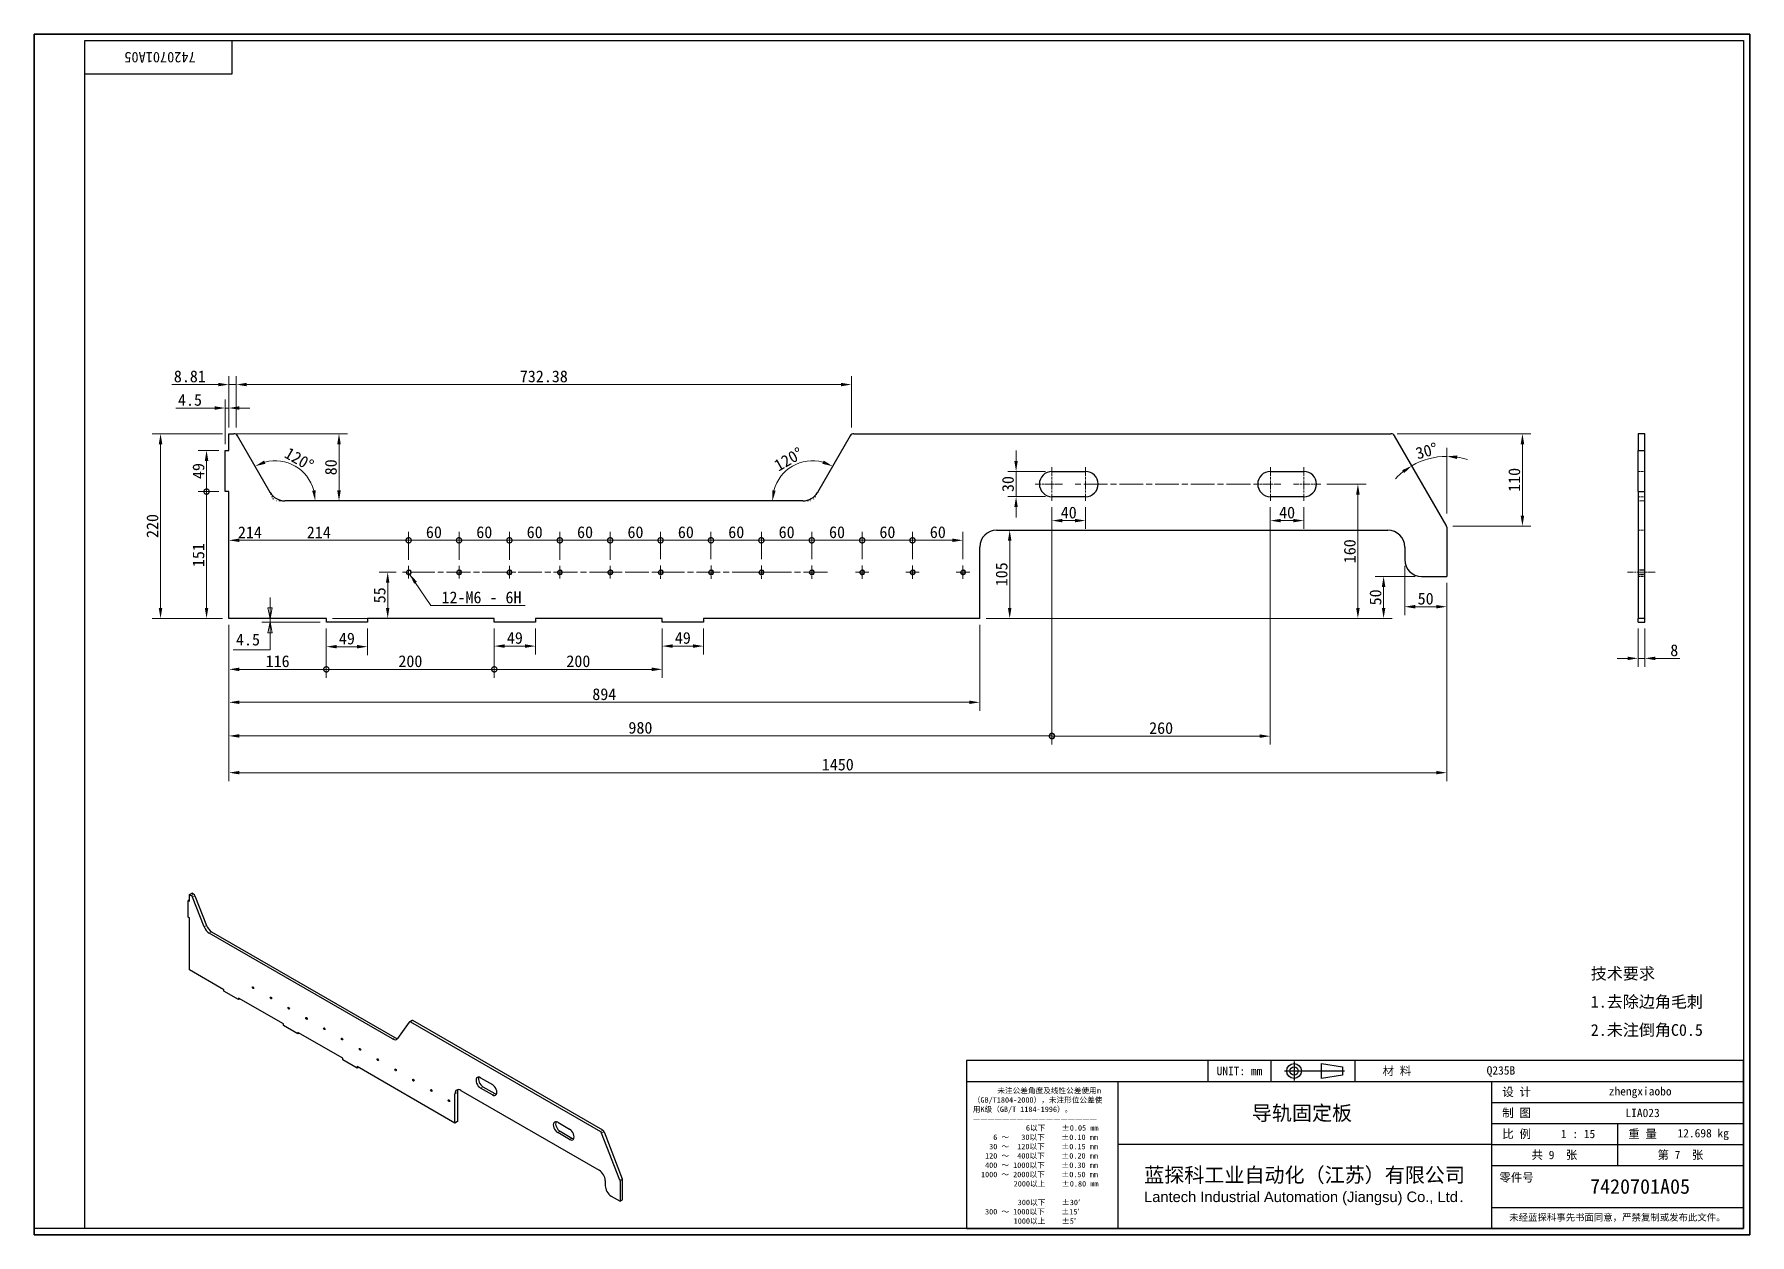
# Model space of a CAD drawing. Header units: millimetres. Extents: x 30 to 2073, y 27 to 1458.
import ezdxf
from ezdxf.enums import TextEntityAlignment as Align

# ---------------------------------------------------------------- set-up
doc = ezdxf.new("R2010")
doc.units = ezdxf.units.MM
doc.header["$LTSCALE"] = 5
for name, pattern in [('CHAIN', [0.3543, 0.2362, -0.0295, 0.0591, -0.0295]), ('DASHED', [0.2067, 0.1654, -0.0413]), ('DOTTED', [0.0482, 0.0069, -0.0413])]:
    doc.linetypes.add(name, pattern=pattern)
for name, color, linetype, lineweight in [('1', 7, 'Continuous', 18), ('可见 (ISO)', 7, 'Continuous', 25), ('可见窄的 (ISO)', 7, 'Continuous', 18), ('图框 (ISO)', 7, 'Continuous', 35), ('标题 (ISO)', 7, 'Continuous', 25), ('草图几何图元 (ISO)', 7, 'Continuous', 18)]:
    doc.layers.add(name, color=color, linetype=linetype, lineweight=lineweight)
for name, color, linetype, lineweight, true_color in [('中心标记 (ISO)', 1, 'CHAIN', 18, 0xff0000), ('中心线 (ISO)', 1, 'CHAIN', 18, 0xff0000), ('尺寸 (ISO)', 7, 'Continuous', 18, 0x008000), ('符号 (ISO)', 7, 'Continuous', 18, 0x008000), ('隐藏 (ISO)', 5, 'DASHED', 18, 0x0000ff)]:
    doc.layers.add(name, color=color, linetype=linetype, lineweight=lineweight, true_color=true_color)
doc.styles.add('文本样式164', font='SimSun.ttf')
doc.styles.add('文本样式165', font='SimSun.ttf')
doc.styles.add('文本样式74', font='SimSun.ttf')
doc.styles.add('最新国标', font='simfang.ttf')
doc.styles.add('注释文本 (ISO)', font='simfang.ttf')
doc.styles.add('添加1', font='simfang.ttf')
doc.dimstyles.new('默认 (GB)', dxfattribs={"dimscale": 5, "dimtxt": 2.8, "dimasz": 2.5, "dimexe": 2, "dimexo": 1.5, "dimgap": 0.5, "dimtad": 1, "dimtoh": 1, "dimdsep": 46, "dimtxsty": '最新国标', "dimcen": 0.09, "dimdle": 10, "dimclrd": 256, "dimclre": 256, "dimclrt": 256, "dimazin": 2, "dimtfac": 0.535714, "dimtdec": 3, "dimtmove": 0, "dimatfit": 3, "dimfxl": 0, "dimtolj": 1, "dimlwd": -1, "dimlwe": -1, "dimarcsym": 0})
doc.dimstyles.new('默认 (GB)$7', dxfattribs={"dimscale": 5, "dimtxt": 2.8, "dimasz": 2.5, "dimexe": 2, "dimexo": 1.5, "dimgap": 0.5, "dimtad": 1, "dimtoh": 1, "dimdsep": 46, "dimtxsty": '最新国标', "dimcen": 0.09, "dimdle": 10, "dimclrd": 256, "dimclre": 256, "dimclrt": 256, "dimazin": 2, "dimtfac": 0.535714, "dimtdec": 3, "dimtmove": 0, "dimatfit": 3, "dimfxl": 0, "dimtolj": 1, "dimlwd": -1, "dimlwe": -1, "dimarcsym": 0})

msp = doc.modelspace()

# ---------------------------------------------------------------- texts
at = {"layer": '尺寸 (ISO)', "insert": (270.17, 729.239), "char_height": 14, "attachment_point": 7, "style": '添加1'}
msp.add_mtext('4.5', dxfattribs=at)
at = {"layer": '符号 (ISO)', "char_height": 14}
for s, insert, width, attachment_point, line_spacing_factor, style in [('12-M6 - 6H', (514.799, 779.543), 105.84328, 7, 0.49, '最新国标'), ('\\fFangSong|b0|i0;技术要求\\P\\fFangSong|b0|i0;1.去除边角毛刺\\P\\fFangSong|b0|i0;2.未注倒角C0.5\\P', (1883.27, 304.179), 146.71345, 4, 1.441304, '添加1')]:
    msp.add_mtext(s, dxfattribs=dict(at, insert=insert, width=width, attachment_point=attachment_point, line_spacing_factor=line_spacing_factor, style=style))

# ---------------------------------------------------------------- blocks, each defined once
blk = doc.blocks.new('图框 最新国标')
at = {"layer": '图框 (ISO)'}
for p, q in [((6, 7), (6, 291.5)), ((6, 291.5), (414.5, 291.5)), ((414.5, 291.5), (414.5, 5.5)), ((6, 7), (6, 5.5)), ((6, 7), (6, 5.5)), ((414.5, 5.5), (6, 5.5))]:
    blk.add_line(p, q, dxfattribs=at)
at = {"layer": '图框 (ISO)', "color": 7, "linetype": 'Continuous', "lineweight": 25}
for p, q in [((18, 290), (413, 290)), ((18, 7), (18, 290)), ((18, 290), (413, 290)), ((53, 290), (53, 282)), ((413, 290), (413, 7)), ((413, 290), (413, 7)), ((53, 282), (18, 282)), ((413, 7), (6, 7)), ((413, 7), (18, 7))]:
    blk.add_line(p, q, dxfattribs=at)
at = {"layer": '图框 (ISO)', "style": '文本样式74'}
blk.add_attdef('零件代号_001', (44.44, 287.25), '', height=2.5, rotation=180, dxfattribs=at)
blk = doc.blocks.new('标题栏 最新国标')
at = {"layer": '标题 (ISO)'}
for p, q in [((381.98, -183.84), (196.98, -183.84)), ((196.98, -183.84), (196.98, -223.84)), ((254.48, -183.84), (254.48, -188.84)), ((269.48, -183.84), (269.48, -188.84)), ((281.48, -188.09), (281.48, -184.59)), ((281.48, -184.59), (286.48, -185.34)), ((286.48, -187.34), (281.48, -188.09)), ((286.48, -185.34), (286.48, -187.34)), ((289.48, -183.84), (289.48, -188.84)), ((381.98, -223.84), (381.98, -183.84)), ((383.48, -183.84), (383.48, -225.34)), ((196.98, -188.84), (381.98, -188.84)), ((232.98, -188.84), (232.98, -223.84)), ((321.98, -188.84), (321.98, -223.84)), ((321.98, -193.84), (381.98, -193.84)), ((321.98, -198.84), (381.98, -198.84)), ((351.98, -198.84), (351.98, -208.84)), ((321.98, -203.84), (232.98, -203.84)), ((321.98, -203.84), (381.98, -203.84)), ((321.98, -208.84), (381.98, -208.84)), ((321.98, -218.84), (381.98, -218.84)), ((196.98, -223.84), (381.98, -223.84)), ((383.48, -225.34), (196.98, -225.34))]:
    blk.add_line(p, q, dxfattribs=at)
at = {"layer": '标题 (ISO)', "linetype": 'CHAIN', "ltscale": 15.834605}
blk.add_line((272.73, -186.34), (286.98, -186.34), dxfattribs=at)
at = {"layer": '标题 (ISO)', "linetype": 'CHAIN', "ltscale": 5.000333}
blk.add_line((274.98, -184.09), (274.98, -188.59), dxfattribs=at)
at = {"layer": '标题 (ISO)'}
for radius in [1.75, 1]:
    blk.add_circle((274.98, -186.34), radius, dxfattribs=at)
at = {"layer": '1', "style": '文本样式164'}
for s, p in [('UNIT: mm', (261.98, -186.34)), ('材 料', (299.48, -186.34)), ('设 计', (327.98, -191.34)), ('制 图', (327.98, -196.34)), ('比 例', (327.98, -201.34)), ('重 量', (357.98, -201.34)), ('共 9  张', (336.98, -206.34)), ('第 7  张', (366.98, -206.34))]:
    blk.add_text(s, height=2, dxfattribs=at).set_placement(p, align=Align.MIDDLE_CENTER)
at = {"layer": '标题 (ISO)', "style": '注释文本 (ISO)'}
for s, insert, char_height, attachment_point, line_spacing_factor in [('\\fSimSun|b0|i0;{\\H1.3000;      未注公差角度及线性公差使用m\\P}\\fSimSun|b0|i0;{\\H1.3000;（GB/T1804-2000），未注形位公差使\\P}\\fSimSun|b0|i0;{\\H1.3000;用K级（GB/T 1184-1996）。\\P}\\fSimSun|b0|i0;{\\H1.3000;—————————————————\\P}\\fSimSun|b0|i0;{\\H1.3000;             6以下    ±0.05 mm\\P}\\fSimSun|b0|i0;{\\H1.3000;     6 ～   30以下    ±0.10 mm\\P}\\fSimSun|b0|i0;{\\H1.3000;    30 ～  120以下    ±0.15 mm\\P}\\fSimSun|b0|i0;{\\H1.3000;   120 ～  400以下    ±0.20 mm\\P}\\fSimSun|b0|i0;{\\H1.3000;   400 ～ 1000以下    ±0.30 mm\\P}\\fSimSun|b0|i0;{\\H1.3000;  1000 ～ 2000以下    ±0.50 mm\\P}\\fSimSun|b0|i0;{\\H1.3000;          2000以上    ±0.80 mm\\P}\\fSimSun|b0|i0;{\\H1.3000;\\P}\\fSimSun|b0|i0;{\\H1.3000;           300以下    ±30′\\P}\\fSimSun|b0|i0;{\\H1.3000;   300 ～ 1000以下    ±15′\\P}\\fSimSun|b0|i0;{\\H1.3000;          1000以上    ±5′}', (198.48, -206.63), 1.3, 4, 1.023913), ('{\\fMicrosoft YaHei|b0|i0|c134|p34;\\H1.75x;蓝探科工业自动化（江苏）有限公司\\P\\fArial|b0|i0|c0|p34;\\H0.71429x;Lantech Industrial Automation (Jiangsu) Co., Ltd\\fFangSong|b0|i0|c134|p49;.\\H1.15195x; }', (277.48, -213.84), 2, 5, 0.978695)]:
    blk.add_mtext(s, dxfattribs=dict(at, insert=insert, char_height=char_height, attachment_point=attachment_point, line_spacing_factor=line_spacing_factor))
at = {"layer": '标题 (ISO)', "attachment_point": 5, "style": '注释文本 (ISO)'}
for s, insert, char_height in [('\\fFangSong|b0|i0;LIA023', (357.98, -196.34), 2), ('\\fFangSong|b0|i0;零件号', (327.98, -211.84), 2), ('\\fSimSun|b0|i0;{\\H1.6000;未经蓝探科事先书面同意，严禁复制或发布此文件。}', (351.98, -221.34), 1.6)]:
    blk.add_mtext(s, dxfattribs=dict(at, insert=insert, char_height=char_height))
at = {"layer": '标题 (ISO)'}
for tag, p, height, style in [('材料_001', (320.84, -187.21), 2, '注释文本 (ISO)'), ('设计人_001', (349.92, -192.16), 2, '注释文本 (ISO)'), ('库存编号_001', (264.92, -198.11), 3.5, '文本样式165'), ('视图比例_001', (338.53, -202.33), 2, '注释文本 (ISO)'), ('质量\\P3;_001', (366.29, -202.16), 2, '注释文本 (ISO)'), ('零件代号_001', (345.47, -215.59), 3.5, '文本样式165')]:
    blk.add_attdef(tag, p, '', height=height, dxfattribs=dict(at, style=style))
blk = doc.blocks.new('*D5')
at = {"layer": 'Defpoints', "color": 0, "transparency": 16777216}
for p in [(1711.7, 811.7), (261.7, 761.7), (1711.7, 577.9)]:
    blk.add_point(p, dxfattribs=at)
at = {"layer": '尺寸 (ISO)', "color": 116, "true_color": 0x00803f, "transparency": 16777216}
for p, q in [((1711.7, 804.2), (1711.7, 567.9)), ((261.7, 754.2), (261.7, 567.9)), ((274.2, 577.9), (1699.2, 577.9))]:
    blk.add_line(p, q, dxfattribs=at)
for points in [[(274.2, 580), (274.2, 575.9), (261.7, 577.9)], [(1699.2, 580), (1699.2, 575.9), (1711.7, 577.9)]]:
    blk.add_solid(points, dxfattribs=at)
at = {"layer": '尺寸 (ISO)', "transparency": 16777216, "insert": (986.7, 587.5), "char_height": 14, "attachment_point": 5, "style": '最新国标'}
blk.add_mtext('\\A1;1450', dxfattribs=at)
blk = doc.blocks.new('*D6')
at = {"layer": 'Defpoints', "color": 0, "transparency": 16777216}
for p in [(261.7, 761.7), (1155.7, 761.7), (1155.7, 661.7)]:
    blk.add_point(p, dxfattribs=at)
at = {"layer": '尺寸 (ISO)', "color": 116, "true_color": 0x00803f, "transparency": 16777216}
for p, q in [((261.7, 754.2), (261.7, 651.7)), ((1155.7, 754.2), (1155.7, 651.7)), ((274.2, 661.7), (1143.2, 661.7))]:
    blk.add_line(p, q, dxfattribs=at)
for points in [[(274.2, 663.8), (274.2, 659.7), (261.7, 661.7)], [(1143.2, 663.8), (1143.2, 659.7), (1155.7, 661.7)]]:
    blk.add_solid(points, dxfattribs=at)
at = {"layer": '尺寸 (ISO)', "transparency": 16777216, "insert": (708.7, 671.3), "char_height": 14, "attachment_point": 5, "style": '最新国标'}
blk.add_mtext('\\A1;894', dxfattribs=at)
blk = doc.blocks.new('_DotSmall')
at = {"color": 0, "linetype": 'ByBlock', "const_width": 0.5}
blk.add_lwpolyline([(-0.0625, 0, 1), (0.0625, 0, 1)], format="xyb", close=True, dxfattribs=at)
blk = doc.blocks.new('*D7')
at = {"layer": 'Defpoints', "color": 0, "transparency": 16777216}
for p in [(261.7, 761.7), (377.7, 757.2), (377.7, 701)]:
    blk.add_point(p, dxfattribs=at)
at = {"layer": '尺寸 (ISO)', "color": 116, "true_color": 0x00803f, "transparency": 16777216}
for p, q in [((261.7, 754.2), (261.7, 691)), ((377.7, 749.7), (377.7, 691)), ((274.2, 701), (377.7, 701))]:
    blk.add_line(p, q, dxfattribs=at)
blk.add_solid([(274.2, 703.1), (274.2, 698.9), (261.7, 701)], dxfattribs=at)
at = {"layer": '尺寸 (ISO)', "color": 116, "true_color": 0x00803f, "transparency": 16777216, "xscale": 12.5, "yscale": 12.5, "zscale": 12.5}
blk.add_blockref('_DotSmall', (377.7, 701), dxfattribs=at)
at = {"layer": '尺寸 (ISO)', "transparency": 16777216, "insert": (319.7, 710.6), "char_height": 14, "attachment_point": 5, "style": '最新国标'}
blk.add_mtext('\\A1;116', dxfattribs=at)
blk = doc.blocks.new('*D9')
at = {"layer": 'Defpoints', "color": 0, "transparency": 16777216}
for p in [(377.7, 757.2), (577.7, 757.2), (577.7, 701)]:
    blk.add_point(p, dxfattribs=at)
at = {"layer": '尺寸 (ISO)', "color": 116, "true_color": 0x00803f, "transparency": 16777216}
for p, q in [((377.7, 749.7), (377.7, 691)), ((577.7, 749.7), (577.7, 691)), ((377.7, 701), (577.7, 701))]:
    blk.add_line(p, q, dxfattribs=at)
at = {"layer": '尺寸 (ISO)', "color": 116, "true_color": 0x00803f, "transparency": 16777216, "xscale": 12.5, "yscale": 12.5, "zscale": 12.5, "rotation": 180}
blk.add_blockref('_DotSmall', (377.7, 701), dxfattribs=at)
at = {"layer": '尺寸 (ISO)', "color": 116, "true_color": 0x00803f, "transparency": 16777216, "xscale": 12.5, "yscale": 12.5, "zscale": 12.5}
blk.add_blockref('_DotSmall', (577.7, 701), dxfattribs=at)
at = {"layer": '尺寸 (ISO)', "transparency": 16777216, "insert": (477.8, 710.6), "char_height": 14, "attachment_point": 5, "style": '最新国标'}
blk.add_mtext('\\A1;200', dxfattribs=at)
blk = doc.blocks.new('*D10')
at = {"layer": 'Defpoints', "color": 0, "transparency": 16777216}
for p in [(577.7, 757.2), (777.7, 757.2), (777.7, 701)]:
    blk.add_point(p, dxfattribs=at)
at = {"layer": '尺寸 (ISO)', "color": 116, "true_color": 0x00803f, "transparency": 16777216}
for p, q in [((577.7, 749.7), (577.7, 691)), ((777.7, 749.7), (777.7, 691)), ((577.7, 701), (765.2, 701))]:
    blk.add_line(p, q, dxfattribs=at)
blk.add_solid([(765.2, 703.1), (765.2, 698.9), (777.7, 701)], dxfattribs=at)
at = {"layer": '尺寸 (ISO)', "color": 116, "true_color": 0x00803f, "transparency": 16777216, "xscale": 12.5, "yscale": 12.5, "zscale": 12.5, "rotation": 180}
blk.add_blockref('_DotSmall', (577.7, 701), dxfattribs=at)
at = {"layer": '尺寸 (ISO)', "transparency": 16777216, "insert": (677.8, 710.6), "char_height": 14, "attachment_point": 5, "style": '最新国标'}
blk.add_mtext('\\A1;200', dxfattribs=at)
blk = doc.blocks.new('*D11')
at = {"layer": 'Defpoints', "color": 0, "transparency": 16777216}
for p in [(377.7, 757.2), (426.7, 757.2), (377.7, 728)]:
    blk.add_point(p, dxfattribs=at)
at = {"layer": '尺寸 (ISO)', "color": 116, "true_color": 0x00803f, "transparency": 16777216}
for p, q in [((377.7, 749.7), (377.7, 718)), ((426.7, 749.7), (426.7, 718)), ((414.2, 728), (390.2, 728))]:
    blk.add_line(p, q, dxfattribs=at)
for points in [[(390.2, 730.1), (390.2, 725.9), (377.7, 728)], [(414.2, 730.1), (414.2, 725.9), (426.7, 728)]]:
    blk.add_solid(points, dxfattribs=at)
at = {"layer": '尺寸 (ISO)', "transparency": 16777216, "insert": (402.2, 737.6), "char_height": 14, "attachment_point": 5, "style": '最新国标'}
blk.add_mtext('\\A1;49', dxfattribs=at)
blk = doc.blocks.new('*D12')
at = {"layer": 'Defpoints', "color": 0, "transparency": 16777216}
for p in [(577.7, 757.2), (626.7, 757.2), (577.7, 728.7)]:
    blk.add_point(p, dxfattribs=at)
at = {"layer": '尺寸 (ISO)', "color": 116, "true_color": 0x00803f, "transparency": 16777216}
for p, q in [((577.7, 749.7), (577.7, 718.7)), ((626.7, 749.7), (626.7, 718.7)), ((614.2, 728.7), (590.2, 728.7))]:
    blk.add_line(p, q, dxfattribs=at)
for points in [[(590.2, 730.8), (590.2, 726.6), (577.7, 728.7)], [(614.2, 730.8), (614.2, 726.6), (626.7, 728.7)]]:
    blk.add_solid(points, dxfattribs=at)
at = {"layer": '尺寸 (ISO)', "transparency": 16777216, "insert": (602.2, 738.3), "char_height": 14, "attachment_point": 5, "style": '最新国标'}
blk.add_mtext('\\A1;49', dxfattribs=at)
blk = doc.blocks.new('*D13')
at = {"layer": 'Defpoints', "color": 0, "transparency": 16777216}
for p in [(777.7, 757.2), (826.7, 757.2), (777.7, 728.7)]:
    blk.add_point(p, dxfattribs=at)
at = {"layer": '尺寸 (ISO)', "color": 116, "true_color": 0x00803f, "transparency": 16777216}
for p, q in [((777.7, 749.7), (777.7, 718.7)), ((826.7, 749.7), (826.7, 718.7)), ((814.2, 728.7), (790.2, 728.7))]:
    blk.add_line(p, q, dxfattribs=at)
for points in [[(790.2, 730.8), (790.2, 726.6), (777.7, 728.7)], [(814.2, 730.8), (814.2, 726.6), (826.7, 728.7)]]:
    blk.add_solid(points, dxfattribs=at)
at = {"layer": '尺寸 (ISO)', "transparency": 16777216, "insert": (802.2, 738.3), "char_height": 14, "attachment_point": 5, "style": '最新国标'}
blk.add_mtext('\\A1;49', dxfattribs=at)
blk = doc.blocks.new('*D14')
at = {"layer": 'Defpoints', "color": 0, "transparency": 16777216}
for p in [(180.3, 981.7), (261.7, 981.7), (261.7, 761.7)]:
    blk.add_point(p, dxfattribs=at)
at = {"layer": '尺寸 (ISO)', "color": 116, "true_color": 0x00803f, "transparency": 16777216}
for p, q in [((254.2, 981.7), (170.3, 981.7)), ((180.3, 774.2), (180.3, 969.2)), ((254.2, 761.7), (170.3, 761.7))]:
    blk.add_line(p, q, dxfattribs=at)
for points in [[(178.2, 969.2), (182.4, 969.2), (180.3, 981.7)], [(178.2, 774.2), (182.4, 774.2), (180.3, 761.7)]]:
    blk.add_solid(points, dxfattribs=at)
at = {"layer": '尺寸 (ISO)', "transparency": 16777216, "insert": (170.7, 871.7), "char_height": 14, "attachment_point": 5, "rotation": 90, "style": '最新国标'}
blk.add_mtext('\\A1;220', dxfattribs=at)
blk = doc.blocks.new('*D15')
at = {"layer": 'Defpoints', "color": 0, "transparency": 16777216}
for p in [(235.1, 912.7), (257.2, 912.7), (261.7, 761.7)]:
    blk.add_point(p, dxfattribs=at)
at = {"layer": '尺寸 (ISO)', "color": 116, "true_color": 0x00803f, "transparency": 16777216}
for p, q in [((249.7, 912.7), (225.1, 912.7)), ((235.1, 774.2), (235.1, 912.7)), ((254.2, 761.7), (225.1, 761.7))]:
    blk.add_line(p, q, dxfattribs=at)
blk.add_solid([(233, 774.2), (237.2, 774.2), (235.1, 761.7)], dxfattribs=at)
at = {"layer": '尺寸 (ISO)', "color": 116, "true_color": 0x00803f, "transparency": 16777216, "xscale": 12.5, "yscale": 12.5, "zscale": 12.5, "rotation": 90}
blk.add_blockref('_DotSmall', (235.1, 912.7), dxfattribs=at)
at = {"layer": '尺寸 (ISO)', "transparency": 16777216, "insert": (225.5, 837.1), "char_height": 14, "attachment_point": 5, "rotation": 90, "style": '最新国标'}
blk.add_mtext('\\A1;151', dxfattribs=at)
blk = doc.blocks.new('*D16')
at = {"layer": 'Defpoints', "color": 0, "transparency": 16777216}
for p in [(235.1, 961.7), (257.2, 961.7), (257.2, 912.7)]:
    blk.add_point(p, dxfattribs=at)
at = {"layer": '尺寸 (ISO)', "color": 116, "true_color": 0x00803f, "transparency": 16777216}
for p, q in [((249.7, 961.7), (225.1, 961.7)), ((235.1, 912.7), (235.1, 949.2)), ((249.7, 912.7), (225.1, 912.7))]:
    blk.add_line(p, q, dxfattribs=at)
blk.add_solid([(233, 949.2), (237.2, 949.2), (235.1, 961.7)], dxfattribs=at)
at = {"layer": '尺寸 (ISO)', "color": 116, "true_color": 0x00803f, "transparency": 16777216, "xscale": 12.5, "yscale": 12.5, "zscale": 12.5, "rotation": 270}
blk.add_blockref('_DotSmall', (235.1, 912.7), dxfattribs=at)
at = {"layer": '尺寸 (ISO)', "transparency": 16777216, "insert": (225.5, 937.2), "char_height": 14, "attachment_point": 5, "rotation": 90, "style": '最新国标'}
blk.add_mtext('\\A1;49', dxfattribs=at)
blk = doc.blocks.new('*D17')
at = {"layer": 'Defpoints', "color": 0, "transparency": 16777216}
for p in [(261.7, 912.7), (475.7, 854.7), (475.7, 824.1)]:
    blk.add_point(p, dxfattribs=at)
at = {"layer": '尺寸 (ISO)', "color": 116, "true_color": 0x00803f, "transparency": 16777216}
for p, q in [((475.7, 831.6), (475.7, 864.7)), ((274.2, 854.7), (475.7, 854.7))]:
    blk.add_line(p, q, dxfattribs=at)
blk.add_solid([(274.2, 856.8), (274.2, 852.7), (261.7, 854.7)], dxfattribs=at)
at = {"layer": '尺寸 (ISO)', "color": 116, "true_color": 0x00803f, "transparency": 16777216, "xscale": 12.5, "yscale": 12.5, "zscale": 12.5}
blk.add_blockref('_DotSmall', (475.7, 854.7), dxfattribs=at)
at = {"layer": '尺寸 (ISO)', "transparency": 16777216, "insert": (286.7, 864.2), "char_height": 14, "attachment_point": 5, "style": '最新国标'}
blk.add_mtext('\\A1;214', dxfattribs=at)
blk = doc.blocks.new('*D18')
at = {"layer": 'Defpoints', "color": 0, "transparency": 16777216}
for p in [(468.3, 816.7), (377.7, 761.7), (450.8, 761.7)]:
    blk.add_point(p, dxfattribs=at)
at = {"layer": '尺寸 (ISO)', "color": 116, "true_color": 0x00803f, "transparency": 16777216}
for p, q in [((460.8, 816.7), (440.8, 816.7)), ((450.8, 804.2), (450.8, 774.2)), ((385.2, 761.7), (460.8, 761.7))]:
    blk.add_line(p, q, dxfattribs=at)
for points in [[(448.7, 804.2), (452.8, 804.2), (450.8, 816.7)], [(448.7, 774.2), (452.8, 774.2), (450.8, 761.7)]]:
    blk.add_solid(points, dxfattribs=at)
at = {"layer": '尺寸 (ISO)', "transparency": 16777216, "insert": (441.2, 789.2), "char_height": 14, "attachment_point": 5, "rotation": 90, "style": '最新国标'}
blk.add_mtext('\\A1;55', dxfattribs=at)
blk = doc.blocks.new('*D19')
at = {"layer": 'Defpoints', "color": 0, "transparency": 16777216}
for p in [(261.7, 1012.3), (261.7, 981.7), (257.2, 961.7)]:
    blk.add_point(p, dxfattribs=at)
at = {"layer": '尺寸 (ISO)', "color": 116, "true_color": 0x00803f, "transparency": 16777216}
for p, q in [((257.2, 969.2), (257.2, 1022.3)), ((261.7, 989.2), (261.7, 1022.3)), ((244.7, 1012.3), (198.5, 1012.3)), ((261.7, 1012.3), (257.2, 1012.3)), ((274.2, 1012.3), (286.7, 1012.3))]:
    blk.add_line(p, q, dxfattribs=at)
for points in [[(244.7, 1014.4), (244.7, 1010.2), (257.2, 1012.3)], [(274.2, 1014.4), (274.2, 1010.2), (261.7, 1012.3)]]:
    blk.add_solid(points, dxfattribs=at)
at = {"layer": '尺寸 (ISO)', "transparency": 16777216, "insert": (215.4, 1021.9), "char_height": 14, "attachment_point": 5, "style": '最新国标'}
blk.add_mtext('\\A1;4.5', dxfattribs=at)
blk = doc.blocks.new('*D20')
at = {"layer": 'Defpoints', "color": 0, "transparency": 16777216}
for p in [(261.7, 981.7), (315.8, 901.7), (392.8, 901.7)]:
    blk.add_point(p, dxfattribs=at)
at = {"layer": '尺寸 (ISO)', "color": 116, "true_color": 0x00803f, "transparency": 16777216}
for p, q in [((269.2, 981.7), (402.8, 981.7)), ((392.8, 969.2), (392.8, 914.2)), ((323.3, 901.7), (402.8, 901.7))]:
    blk.add_line(p, q, dxfattribs=at)
for points in [[(390.7, 969.2), (394.9, 969.2), (392.8, 981.7)], [(390.7, 914.2), (394.9, 914.2), (392.8, 901.7)]]:
    blk.add_solid(points, dxfattribs=at)
at = {"layer": '尺寸 (ISO)', "transparency": 16777216, "insert": (383.2, 941.7), "char_height": 14, "attachment_point": 5, "rotation": 90, "style": '最新国标'}
blk.add_mtext('\\A1;80', dxfattribs=at)
blk = doc.blocks.new('*D21')
at = {"layer": 'Defpoints', "color": 0, "transparency": 16777216}
for p in [(1241.7, 901.7), (261.7, 761.7), (1241.7, 621.7)]:
    blk.add_point(p, dxfattribs=at)
at = {"layer": '尺寸 (ISO)', "color": 116, "true_color": 0x00803f, "transparency": 16777216}
for p, q in [((1241.7, 894.2), (1241.7, 611.7)), ((261.7, 754.2), (261.7, 611.7)), ((274.2, 621.7), (1241.7, 621.7))]:
    blk.add_line(p, q, dxfattribs=at)
blk.add_solid([(274.2, 623.8), (274.2, 619.6), (261.7, 621.7)], dxfattribs=at)
at = {"layer": '尺寸 (ISO)', "color": 116, "true_color": 0x00803f, "transparency": 16777216, "xscale": 12.5, "yscale": 12.5, "zscale": 12.5}
blk.add_blockref('_DotSmall', (1241.7, 621.7), dxfattribs=at)
at = {"layer": '尺寸 (ISO)', "transparency": 16777216, "insert": (751.7, 631.3), "char_height": 14, "attachment_point": 5, "style": '最新国标'}
blk.add_mtext('\\A1;980', dxfattribs=at)
blk = doc.blocks.new('*D22')
at = {"layer": 'Defpoints', "color": 0, "transparency": 16777216}
for p in [(1241.7, 901.7), (1501.7, 901.7), (1501.7, 621.4)]:
    blk.add_point(p, dxfattribs=at)
at = {"layer": '尺寸 (ISO)', "color": 116, "true_color": 0x00803f, "transparency": 16777216}
for p, q in [((1241.7, 894.2), (1241.7, 611.4)), ((1501.7, 894.2), (1501.7, 611.4)), ((1241.7, 621.4), (1489.2, 621.4))]:
    blk.add_line(p, q, dxfattribs=at)
blk.add_solid([(1489.2, 623.5), (1489.2, 619.4), (1501.7, 621.4)], dxfattribs=at)
at = {"layer": '尺寸 (ISO)', "color": 116, "true_color": 0x00803f, "transparency": 16777216, "xscale": 12.5, "yscale": 12.5, "zscale": 12.5, "rotation": 180}
blk.add_blockref('_DotSmall', (1241.7, 621.4), dxfattribs=at)
at = {"layer": '尺寸 (ISO)', "transparency": 16777216, "insert": (1371.7, 631), "char_height": 14, "attachment_point": 5, "style": '最新国标'}
blk.add_mtext('\\A1;260', dxfattribs=at)
blk = doc.blocks.new('*D23')
at = {"layer": 'Defpoints', "color": 0, "transparency": 16777216}
for p in [(1241.7, 901.7), (1281.7, 901.7), (1281.7, 878.2)]:
    blk.add_point(p, dxfattribs=at)
at = {"layer": '尺寸 (ISO)', "color": 116, "true_color": 0x00803f, "transparency": 16777216}
for p, q in [((1241.7, 894.2), (1241.7, 868.2)), ((1281.7, 894.2), (1281.7, 868.2)), ((1254.2, 878.2), (1269.2, 878.2))]:
    blk.add_line(p, q, dxfattribs=at)
for points in [[(1254.2, 880.2), (1254.2, 876.1), (1241.7, 878.2)], [(1269.2, 880.2), (1269.2, 876.1), (1281.7, 878.2)]]:
    blk.add_solid(points, dxfattribs=at)
at = {"layer": '尺寸 (ISO)', "transparency": 16777216, "insert": (1261.7, 887.7), "char_height": 14, "attachment_point": 5, "style": '最新国标'}
blk.add_mtext('\\A1;40', dxfattribs=at)
blk = doc.blocks.new('*D24')
at = {"layer": 'Defpoints', "color": 0, "transparency": 16777216}
for p in [(1501.7, 901.7), (1541.7, 901.7), (1541.7, 878.2)]:
    blk.add_point(p, dxfattribs=at)
at = {"layer": '尺寸 (ISO)', "color": 116, "true_color": 0x00803f, "transparency": 16777216}
for p, q in [((1501.7, 894.2), (1501.7, 868.2)), ((1541.7, 894.2), (1541.7, 868.2)), ((1514.2, 878.2), (1529.2, 878.2))]:
    blk.add_line(p, q, dxfattribs=at)
for points in [[(1514.2, 880.2), (1514.2, 876.1), (1501.7, 878.2)], [(1529.2, 880.2), (1529.2, 876.1), (1541.7, 878.2)]]:
    blk.add_solid(points, dxfattribs=at)
at = {"layer": '尺寸 (ISO)', "transparency": 16777216, "insert": (1521.7, 887.7), "char_height": 14, "attachment_point": 5, "style": '最新国标'}
blk.add_mtext('\\A1;40', dxfattribs=at)
blk = doc.blocks.new('*D25')
at = {"layer": 'Defpoints', "color": 0, "transparency": 16777216}
for p in [(1241.7, 936.7), (1199, 906.7), (1241.7, 906.7)]:
    blk.add_point(p, dxfattribs=at)
at = {"layer": '尺寸 (ISO)', "color": 116, "true_color": 0x00803f, "transparency": 16777216}
for p, q in [((1199, 949.2), (1199, 961.7)), ((1234.2, 936.7), (1189, 936.7)), ((1199, 936.7), (1199, 924.2)), ((1199, 924.2), (1199, 919.2)), ((1199, 906.7), (1199, 919.2)), ((1234.2, 906.7), (1189, 906.7)), ((1199, 894.2), (1199, 881.7))]:
    blk.add_line(p, q, dxfattribs=at)
for points in [[(1196.9, 949.2), (1201, 949.2), (1199, 936.7)], [(1196.9, 894.2), (1201, 894.2), (1199, 906.7)]]:
    blk.add_solid(points, dxfattribs=at)
at = {"layer": '尺寸 (ISO)', "transparency": 16777216, "insert": (1189.4, 921.7), "char_height": 14, "attachment_point": 5, "rotation": 90, "style": '最新国标'}
blk.add_mtext('\\A1;30', dxfattribs=at)
blk = doc.blocks.new('*D26')
at = {"layer": 'Defpoints', "color": 0, "transparency": 16777216}
for p in [(1661.7, 831.7), (1711.7, 811.7), (1711.7, 775.6)]:
    blk.add_point(p, dxfattribs=at)
at = {"layer": '尺寸 (ISO)', "color": 116, "true_color": 0x00803f, "transparency": 16777216}
for p, q in [((1661.7, 824.2), (1661.7, 765.6)), ((1711.7, 804.2), (1711.7, 765.6)), ((1674.2, 775.6), (1699.2, 775.6))]:
    blk.add_line(p, q, dxfattribs=at)
for points in [[(1674.2, 777.7), (1674.2, 773.5), (1661.7, 775.6)], [(1699.2, 777.7), (1699.2, 773.5), (1711.7, 775.6)]]:
    blk.add_solid(points, dxfattribs=at)
at = {"layer": '尺寸 (ISO)', "transparency": 16777216, "insert": (1686.7, 785.1), "char_height": 14, "attachment_point": 5, "style": '最新国标'}
blk.add_mtext('\\A1;50', dxfattribs=at)
blk = doc.blocks.new('*D27')
at = {"layer": 'Defpoints', "color": 0, "transparency": 16777216}
for p in [(1939.6, 757.2), (1947.6, 757.2), (1947.6, 714.1)]:
    blk.add_point(p, dxfattribs=at)
at = {"layer": '尺寸 (ISO)', "color": 116, "true_color": 0x00803f, "transparency": 16777216}
for p, q in [((1939.6, 749.7), (1939.6, 704.1)), ((1947.6, 749.7), (1947.6, 704.1)), ((1927.1, 714.1), (1914.6, 714.1)), ((1939.6, 714.1), (1947.6, 714.1)), ((1960.1, 714.1), (1989.3, 714.1))]:
    blk.add_line(p, q, dxfattribs=at)
for points in [[(1927.1, 716.1), (1927.1, 712), (1939.6, 714.1)], [(1960.1, 716.1), (1960.1, 712), (1947.6, 714.1)]]:
    blk.add_solid(points, dxfattribs=at)
at = {"layer": '尺寸 (ISO)', "transparency": 16777216, "insert": (1982.7, 723.6), "char_height": 14, "attachment_point": 5, "style": '最新国标'}
blk.add_mtext('\\A1;8', dxfattribs=at)
blk = doc.blocks.new('*D28')
at = {"layer": 'Defpoints', "color": 0, "transparency": 16777216}
for p in [(1645.3, 981.7), (1711.7, 871.7), (1801.9, 871.7)]:
    blk.add_point(p, dxfattribs=at)
at = {"layer": '尺寸 (ISO)', "color": 116, "true_color": 0x00803f, "transparency": 16777216}
for p, q in [((1652.8, 981.7), (1811.9, 981.7)), ((1801.9, 969.2), (1801.9, 884.2)), ((1719.2, 871.7), (1811.9, 871.7))]:
    blk.add_line(p, q, dxfattribs=at)
for points in [[(1799.8, 969.2), (1804, 969.2), (1801.9, 981.7)], [(1799.8, 884.2), (1804, 884.2), (1801.9, 871.7)]]:
    blk.add_solid(points, dxfattribs=at)
at = {"layer": '尺寸 (ISO)', "transparency": 16777216, "insert": (1792.3, 926.7), "char_height": 14, "attachment_point": 5, "rotation": 90, "style": '最新国标'}
blk.add_mtext('\\A1;110', dxfattribs=at)
blk = doc.blocks.new('*D29')
at = {"layer": 'Defpoints', "color": 0, "transparency": 16777216}
for p in [(1697.3, 953.4), (1711.7, 879.2), (1708, 878.2), (1711.7, 871.7)]:
    blk.add_point(p, dxfattribs=at)
at = {"layer": '尺寸 (ISO)', "color": 116, "true_color": 0x00803f, "transparency": 16777216}
blk.add_line((1711.7, 886.7), (1711.7, 964.7), dxfattribs=at)
for start, end in [(90, 120), (72.7235, 81.3618), (128.6382, 137.2765)]:
    blk.add_arc((1711.7, 871.7), 83, start, end, dxfattribs=at)
for points in [[(1658.7, 938.2), (1661.1, 934.8), (1670.2, 943.5)], [(1724, 951.6), (1724.4, 955.8), (1711.7, 954.7)]]:
    blk.add_solid(points, dxfattribs=at)
at = {"layer": '尺寸 (ISO)', "transparency": 16777216, "insert": (1687.8, 961.1), "char_height": 14, "attachment_point": 5, "rotation": 15, "style": '最新国标'}
blk.add_mtext('\\A1;30°', dxfattribs=at)
blk = doc.blocks.new('*D30')
at = {"layer": 'Defpoints', "color": 0, "transparency": 16777216}
for p in [(353.3, 932.4), (311, 911.7), (316.7, 901.7), (945.2, 901.7)]:
    blk.add_point(p, dxfattribs=at)
at = {"layer": '尺寸 (ISO)', "color": 116, "true_color": 0x00803f, "transparency": 16777216}
blk.add_arc((316.7, 901.7), 47.7, 15.0432, 104.9568, dxfattribs=at)
for points in [[(305.2, 945.9), (303.6, 949.7), (292.9, 943)], [(364.9, 914.3), (360.8, 913.8), (364.5, 901.7)]]:
    blk.add_solid(points, dxfattribs=at)
at = {"layer": '尺寸 (ISO)', "transparency": 16777216, "insert": (345.4, 951.3), "char_height": 14, "attachment_point": 5, "rotation": 330, "style": '最新国标'}
blk.add_mtext('\\A1;120°', dxfattribs=at)
blk = doc.blocks.new('*D31')
at = {"layer": 'Defpoints', "color": 0, "transparency": 16777216}
for p in [(1001.5, 979.2), (948.4, 948.7), (945.2, 901.7), (956.7, 901.7)]:
    blk.add_point(p, dxfattribs=at)
at = {"layer": '尺寸 (ISO)', "color": 116, "true_color": 0x00803f, "transparency": 16777216}
blk.add_arc((956.7, 901.7), 47.7, 75.0432, 164.9568, dxfattribs=at)
for points in [[(969.9, 949.7), (968.3, 945.9), (980.6, 943)], [(912.7, 913.8), (908.6, 914.3), (909, 901.7)]]:
    blk.add_solid(points, dxfattribs=at)
at = {"layer": '尺寸 (ISO)', "transparency": 16777216, "insert": (928.1, 951.3), "char_height": 14, "attachment_point": 5, "rotation": 30, "style": '最新国标'}
blk.add_mtext('\\A1;120°', dxfattribs=at)
blk = doc.blocks.new('*D32')
at = {"layer": 'Defpoints', "color": 0, "transparency": 16777216}
for p in [(270.5, 1040.2), (261.7, 981.7), (270.5, 981.7)]:
    blk.add_point(p, dxfattribs=at)
at = {"layer": '尺寸 (ISO)', "color": 116, "true_color": 0x00803f, "transparency": 16777216}
for p, q in [((261.7, 989.2), (261.7, 1050.2)), ((270.5, 989.2), (270.5, 1050.2)), ((249.2, 1040.2), (193.7, 1040.2)), ((270.5, 1040.2), (261.7, 1040.2)), ((283, 1040.2), (295.5, 1040.2))]:
    blk.add_line(p, q, dxfattribs=at)
for points in [[(249.2, 1042.3), (249.2, 1038.2), (261.7, 1040.2)], [(283, 1042.3), (283, 1038.2), (270.5, 1040.2)]]:
    blk.add_solid(points, dxfattribs=at)
at = {"layer": '尺寸 (ISO)', "transparency": 16777216, "insert": (215.2, 1049.9), "char_height": 14, "attachment_point": 5, "style": '最新国标'}
blk.add_mtext('\\A1;8.81', dxfattribs=at)
blk = doc.blocks.new('*D33')
at = {"layer": 'Defpoints', "color": 0, "transparency": 16777216}
for p in [(1002.9, 1040.2), (270.5, 981.7), (1002.9, 981.7)]:
    blk.add_point(p, dxfattribs=at)
at = {"layer": '尺寸 (ISO)', "color": 116, "true_color": 0x00803f, "transparency": 16777216}
for p, q in [((270.5, 989.2), (270.5, 1050.2)), ((1002.9, 989.2), (1002.9, 1050.2)), ((283, 1040.2), (990.4, 1040.2))]:
    blk.add_line(p, q, dxfattribs=at)
for points in [[(283, 1042.3), (283, 1038.2), (270.5, 1040.2)], [(990.4, 1042.3), (990.4, 1038.2), (1002.9, 1040.2)]]:
    blk.add_solid(points, dxfattribs=at)
at = {"layer": '尺寸 (ISO)', "transparency": 16777216, "insert": (636.7, 1049.9), "char_height": 14, "attachment_point": 5, "style": '最新国标'}
blk.add_mtext('\\A1;732.38', dxfattribs=at)
blk = doc.blocks.new('*D34')
at = {"layer": 'Defpoints', "color": 0, "transparency": 16777216}
for p in [(1561.7, 921.7), (1606, 921.7), (1155.7, 761.7)]:
    blk.add_point(p, dxfattribs=at)
at = {"layer": '尺寸 (ISO)', "color": 116, "true_color": 0x00803f, "transparency": 16777216}
for p, q in [((1569.2, 921.7), (1616, 921.7)), ((1606, 774.2), (1606, 909.2)), ((1163.2, 761.7), (1616, 761.7))]:
    blk.add_line(p, q, dxfattribs=at)
for points in [[(1603.9, 909.2), (1608.1, 909.2), (1606, 921.7)], [(1603.9, 774.2), (1608.1, 774.2), (1606, 761.7)]]:
    blk.add_solid(points, dxfattribs=at)
at = {"layer": '尺寸 (ISO)', "transparency": 16777216, "insert": (1596.4, 841.7), "char_height": 14, "attachment_point": 5, "rotation": 90, "style": '最新国标'}
blk.add_mtext('\\A1;160', dxfattribs=at)
blk = doc.blocks.new('*D35')
at = {"layer": 'Defpoints', "color": 0, "transparency": 16777216}
for p in [(1175.7, 866.7), (1155.7, 761.7), (1191.4, 761.7)]:
    blk.add_point(p, dxfattribs=at)
at = {"layer": '尺寸 (ISO)', "color": 116, "true_color": 0x00803f, "transparency": 16777216}
for p, q in [((1191.4, 854.2), (1191.4, 774.2)), ((1163.2, 761.7), (1201.4, 761.7))]:
    blk.add_line(p, q, dxfattribs=at)
for points in [[(1189.3, 854.2), (1193.5, 854.2), (1191.4, 866.7)], [(1189.3, 774.2), (1193.5, 774.2), (1191.4, 761.7)]]:
    blk.add_solid(points, dxfattribs=at)
at = {"layer": '尺寸 (ISO)', "transparency": 16777216, "insert": (1181.8, 814.2), "char_height": 14, "attachment_point": 5, "rotation": 90, "style": '最新国标'}
blk.add_mtext('\\A1;105', dxfattribs=at)
blk = doc.blocks.new('*D36')
at = {"layer": 'Defpoints', "color": 0, "transparency": 16777216}
for p in [(535.7, 854.7), (475.7, 824.1), (535.7, 824.1)]:
    blk.add_point(p, dxfattribs=at)
at = {"layer": '尺寸 (ISO)', "color": 116, "true_color": 0x00803f, "transparency": 16777216}
for p, q in [((475.7, 831.6), (475.7, 864.7)), ((535.7, 831.6), (535.7, 864.7)), ((475.7, 854.7), (535.7, 854.7))]:
    blk.add_line(p, q, dxfattribs=at)
at = {"layer": '尺寸 (ISO)', "color": 116, "true_color": 0x00803f, "transparency": 16777216, "xscale": 12.5, "yscale": 12.5, "zscale": 12.5, "rotation": 180}
blk.add_blockref('_DotSmall', (475.7, 854.7), dxfattribs=at)
at = {"layer": '尺寸 (ISO)', "color": 116, "true_color": 0x00803f, "transparency": 16777216, "xscale": 12.5, "yscale": 12.5, "zscale": 12.5}
blk.add_blockref('_DotSmall', (535.7, 854.7), dxfattribs=at)
at = {"layer": '尺寸 (ISO)', "transparency": 16777216, "insert": (505.8, 864.3), "char_height": 14, "attachment_point": 5, "style": '最新国标'}
blk.add_mtext('\\A1;60', dxfattribs=at)
blk = doc.blocks.new('*D37')
at = {"layer": 'Defpoints', "color": 0, "transparency": 16777216}
for p in [(595.7, 854.7), (535.7, 824.1), (595.7, 824.1)]:
    blk.add_point(p, dxfattribs=at)
at = {"layer": '尺寸 (ISO)', "color": 116, "true_color": 0x00803f, "transparency": 16777216}
for p, q in [((535.7, 831.6), (535.7, 864.7)), ((595.7, 831.6), (595.7, 864.7)), ((535.7, 854.7), (595.7, 854.7))]:
    blk.add_line(p, q, dxfattribs=at)
at = {"layer": '尺寸 (ISO)', "color": 116, "true_color": 0x00803f, "transparency": 16777216, "xscale": 12.5, "yscale": 12.5, "zscale": 12.5, "rotation": 180}
blk.add_blockref('_DotSmall', (535.7, 854.7), dxfattribs=at)
at = {"layer": '尺寸 (ISO)', "color": 116, "true_color": 0x00803f, "transparency": 16777216, "xscale": 12.5, "yscale": 12.5, "zscale": 12.5}
blk.add_blockref('_DotSmall', (595.7, 854.7), dxfattribs=at)
at = {"layer": '尺寸 (ISO)', "transparency": 16777216, "insert": (565.8, 864.3), "char_height": 14, "attachment_point": 5, "style": '最新国标'}
blk.add_mtext('\\A1;60', dxfattribs=at)
blk = doc.blocks.new('*D38')
at = {"layer": 'Defpoints', "color": 0, "transparency": 16777216}
for p in [(655.7, 854.7), (595.7, 824.1), (655.7, 824.1)]:
    blk.add_point(p, dxfattribs=at)
at = {"layer": '尺寸 (ISO)', "color": 116, "true_color": 0x00803f, "transparency": 16777216}
for p, q in [((595.7, 831.6), (595.7, 864.7)), ((655.7, 831.6), (655.7, 864.7)), ((595.7, 854.7), (655.7, 854.7))]:
    blk.add_line(p, q, dxfattribs=at)
at = {"layer": '尺寸 (ISO)', "color": 116, "true_color": 0x00803f, "transparency": 16777216, "xscale": 12.5, "yscale": 12.5, "zscale": 12.5, "rotation": 180}
blk.add_blockref('_DotSmall', (595.7, 854.7), dxfattribs=at)
at = {"layer": '尺寸 (ISO)', "color": 116, "true_color": 0x00803f, "transparency": 16777216, "xscale": 12.5, "yscale": 12.5, "zscale": 12.5}
blk.add_blockref('_DotSmall', (655.7, 854.7), dxfattribs=at)
at = {"layer": '尺寸 (ISO)', "transparency": 16777216, "insert": (625.8, 864.3), "char_height": 14, "attachment_point": 5, "style": '最新国标'}
blk.add_mtext('\\A1;60', dxfattribs=at)
blk = doc.blocks.new('*D39')
at = {"layer": 'Defpoints', "color": 0, "transparency": 16777216}
for p in [(715.7, 854.7), (655.7, 824.1), (715.7, 824.1)]:
    blk.add_point(p, dxfattribs=at)
at = {"layer": '尺寸 (ISO)', "color": 116, "true_color": 0x00803f, "transparency": 16777216}
for p, q in [((655.7, 831.6), (655.7, 864.7)), ((715.7, 831.6), (715.7, 864.7)), ((655.7, 854.7), (715.7, 854.7))]:
    blk.add_line(p, q, dxfattribs=at)
at = {"layer": '尺寸 (ISO)', "color": 116, "true_color": 0x00803f, "transparency": 16777216, "xscale": 12.5, "yscale": 12.5, "zscale": 12.5, "rotation": 180}
blk.add_blockref('_DotSmall', (655.7, 854.7), dxfattribs=at)
at = {"layer": '尺寸 (ISO)', "color": 116, "true_color": 0x00803f, "transparency": 16777216, "xscale": 12.5, "yscale": 12.5, "zscale": 12.5}
blk.add_blockref('_DotSmall', (715.7, 854.7), dxfattribs=at)
at = {"layer": '尺寸 (ISO)', "transparency": 16777216, "insert": (685.8, 864.3), "char_height": 14, "attachment_point": 5, "style": '最新国标'}
blk.add_mtext('\\A1;60', dxfattribs=at)
blk = doc.blocks.new('*D40')
at = {"layer": 'Defpoints', "color": 0, "transparency": 16777216}
for p in [(775.7, 854.7), (715.7, 824.1), (775.7, 824.7)]:
    blk.add_point(p, dxfattribs=at)
at = {"layer": '尺寸 (ISO)', "color": 116, "true_color": 0x00803f, "transparency": 16777216}
for p, q in [((715.7, 831.6), (715.7, 864.7)), ((775.7, 832.2), (775.7, 864.7)), ((715.7, 854.7), (775.7, 854.7))]:
    blk.add_line(p, q, dxfattribs=at)
at = {"layer": '尺寸 (ISO)', "color": 116, "true_color": 0x00803f, "transparency": 16777216, "xscale": 12.5, "yscale": 12.5, "zscale": 12.5, "rotation": 180}
blk.add_blockref('_DotSmall', (715.7, 854.7), dxfattribs=at)
at = {"layer": '尺寸 (ISO)', "color": 116, "true_color": 0x00803f, "transparency": 16777216, "xscale": 12.5, "yscale": 12.5, "zscale": 12.5}
blk.add_blockref('_DotSmall', (775.7, 854.7), dxfattribs=at)
at = {"layer": '尺寸 (ISO)', "transparency": 16777216, "insert": (745.8, 864.3), "char_height": 14, "attachment_point": 5, "style": '最新国标'}
blk.add_mtext('\\A1;60', dxfattribs=at)
blk = doc.blocks.new('*D41')
at = {"layer": 'Defpoints', "color": 0, "transparency": 16777216}
for p in [(835.7, 854.7), (775.7, 824.7), (835.7, 824.7)]:
    blk.add_point(p, dxfattribs=at)
at = {"layer": '尺寸 (ISO)', "color": 116, "true_color": 0x00803f, "transparency": 16777216}
for p, q in [((775.7, 832.2), (775.7, 864.7)), ((835.7, 832.2), (835.7, 864.7)), ((775.7, 854.7), (835.7, 854.7))]:
    blk.add_line(p, q, dxfattribs=at)
at = {"layer": '尺寸 (ISO)', "color": 116, "true_color": 0x00803f, "transparency": 16777216, "xscale": 12.5, "yscale": 12.5, "zscale": 12.5, "rotation": 180}
blk.add_blockref('_DotSmall', (775.7, 854.7), dxfattribs=at)
at = {"layer": '尺寸 (ISO)', "color": 116, "true_color": 0x00803f, "transparency": 16777216, "xscale": 12.5, "yscale": 12.5, "zscale": 12.5}
blk.add_blockref('_DotSmall', (835.7, 854.7), dxfattribs=at)
at = {"layer": '尺寸 (ISO)', "transparency": 16777216, "insert": (805.8, 864.3), "char_height": 14, "attachment_point": 5, "style": '最新国标'}
blk.add_mtext('\\A1;60', dxfattribs=at)
blk = doc.blocks.new('*D42')
at = {"layer": 'Defpoints', "color": 0, "transparency": 16777216}
for p in [(895.7, 854.7), (835.7, 824.7), (895.7, 824.7)]:
    blk.add_point(p, dxfattribs=at)
at = {"layer": '尺寸 (ISO)', "color": 116, "true_color": 0x00803f, "transparency": 16777216}
for p, q in [((835.7, 832.2), (835.7, 864.7)), ((895.7, 832.2), (895.7, 864.7)), ((835.7, 854.7), (895.7, 854.7))]:
    blk.add_line(p, q, dxfattribs=at)
at = {"layer": '尺寸 (ISO)', "color": 116, "true_color": 0x00803f, "transparency": 16777216, "xscale": 12.5, "yscale": 12.5, "zscale": 12.5, "rotation": 180}
blk.add_blockref('_DotSmall', (835.7, 854.7), dxfattribs=at)
at = {"layer": '尺寸 (ISO)', "color": 116, "true_color": 0x00803f, "transparency": 16777216, "xscale": 12.5, "yscale": 12.5, "zscale": 12.5}
blk.add_blockref('_DotSmall', (895.7, 854.7), dxfattribs=at)
at = {"layer": '尺寸 (ISO)', "transparency": 16777216, "insert": (865.8, 864.3), "char_height": 14, "attachment_point": 5, "style": '最新国标'}
blk.add_mtext('\\A1;60', dxfattribs=at)
blk = doc.blocks.new('*D43')
at = {"layer": 'Defpoints', "color": 0, "transparency": 16777216}
for p in [(955.7, 854.7), (895.7, 824.7), (955.7, 824.7)]:
    blk.add_point(p, dxfattribs=at)
at = {"layer": '尺寸 (ISO)', "color": 116, "true_color": 0x00803f, "transparency": 16777216}
for p, q in [((895.7, 832.2), (895.7, 864.7)), ((955.7, 832.2), (955.7, 864.7)), ((895.7, 854.7), (955.7, 854.7))]:
    blk.add_line(p, q, dxfattribs=at)
at = {"layer": '尺寸 (ISO)', "color": 116, "true_color": 0x00803f, "transparency": 16777216, "xscale": 12.5, "yscale": 12.5, "zscale": 12.5, "rotation": 180}
blk.add_blockref('_DotSmall', (895.7, 854.7), dxfattribs=at)
at = {"layer": '尺寸 (ISO)', "color": 116, "true_color": 0x00803f, "transparency": 16777216, "xscale": 12.5, "yscale": 12.5, "zscale": 12.5}
blk.add_blockref('_DotSmall', (955.7, 854.7), dxfattribs=at)
at = {"layer": '尺寸 (ISO)', "transparency": 16777216, "insert": (925.8, 864.3), "char_height": 14, "attachment_point": 5, "style": '最新国标'}
blk.add_mtext('\\A1;60', dxfattribs=at)
blk = doc.blocks.new('*D44')
at = {"layer": 'Defpoints', "color": 0, "transparency": 16777216}
for p in [(261.7, 912.7), (475.7, 854.7), (475.7, 824.1)]:
    blk.add_point(p, dxfattribs=at)
at = {"layer": '尺寸 (ISO)', "color": 116, "true_color": 0x00803f, "transparency": 16777216}
for p, q in [((475.7, 831.6), (475.7, 864.7)), ((274.2, 854.7), (475.7, 854.7))]:
    blk.add_line(p, q, dxfattribs=at)
blk.add_solid([(274.2, 856.8), (274.2, 852.7), (261.7, 854.7)], dxfattribs=at)
at = {"layer": '尺寸 (ISO)', "color": 116, "true_color": 0x00803f, "transparency": 16777216, "xscale": 12.5, "yscale": 12.5, "zscale": 12.5}
blk.add_blockref('_DotSmall', (475.7, 854.7), dxfattribs=at)
at = {"layer": '尺寸 (ISO)', "transparency": 16777216, "insert": (368.7, 864.2), "char_height": 14, "attachment_point": 5, "style": '最新国标'}
blk.add_mtext('\\A1;214', dxfattribs=at)
blk = doc.blocks.new('*D45')
at = {"layer": 'Defpoints', "color": 0, "transparency": 16777216}
for p in [(1075.7, 854.7), (1015.7, 824.7), (1075.7, 824.7)]:
    blk.add_point(p, dxfattribs=at)
at = {"layer": '尺寸 (ISO)', "color": 116, "true_color": 0x00803f, "transparency": 16777216}
for p, q in [((1015.7, 832.2), (1015.7, 864.7)), ((1075.7, 832.2), (1075.7, 864.7)), ((1015.7, 854.7), (1075.7, 854.7))]:
    blk.add_line(p, q, dxfattribs=at)
at = {"layer": '尺寸 (ISO)', "color": 116, "true_color": 0x00803f, "transparency": 16777216, "xscale": 12.5, "yscale": 12.5, "zscale": 12.5, "rotation": 180}
blk.add_blockref('_DotSmall', (1015.7, 854.7), dxfattribs=at)
at = {"layer": '尺寸 (ISO)', "color": 116, "true_color": 0x00803f, "transparency": 16777216, "xscale": 12.5, "yscale": 12.5, "zscale": 12.5}
blk.add_blockref('_DotSmall', (1075.7, 854.7), dxfattribs=at)
at = {"layer": '尺寸 (ISO)', "transparency": 16777216, "insert": (1045.8, 864.3), "char_height": 14, "attachment_point": 5, "style": '最新国标'}
blk.add_mtext('\\A1;60', dxfattribs=at)
blk = doc.blocks.new('*D46')
at = {"layer": 'Defpoints', "color": 0, "transparency": 16777216}
for p in [(1135.7, 854.7), (1075.7, 824.7), (1135.7, 824.7)]:
    blk.add_point(p, dxfattribs=at)
at = {"layer": '尺寸 (ISO)', "color": 116, "true_color": 0x00803f, "transparency": 16777216}
for p, q in [((1075.7, 832.2), (1075.7, 864.7)), ((1135.7, 832.2), (1135.7, 864.7)), ((1075.7, 854.7), (1123.2, 854.7))]:
    blk.add_line(p, q, dxfattribs=at)
blk.add_solid([(1123.2, 856.8), (1123.2, 852.7), (1135.7, 854.7)], dxfattribs=at)
at = {"layer": '尺寸 (ISO)', "color": 116, "true_color": 0x00803f, "transparency": 16777216, "xscale": 12.5, "yscale": 12.5, "zscale": 12.5, "rotation": 180}
blk.add_blockref('_DotSmall', (1075.7, 854.7), dxfattribs=at)
at = {"layer": '尺寸 (ISO)', "transparency": 16777216, "insert": (1105.8, 864.3), "char_height": 14, "attachment_point": 5, "style": '最新国标'}
blk.add_mtext('\\A1;60', dxfattribs=at)
blk = doc.blocks.new('*D47')
at = {"layer": 'Defpoints', "color": 0, "transparency": 16777216}
for p in [(1015.7, 854.7), (955.7, 824.7), (1015.7, 824.7)]:
    blk.add_point(p, dxfattribs=at)
at = {"layer": '尺寸 (ISO)', "color": 116, "true_color": 0x00803f, "transparency": 16777216}
for p, q in [((955.7, 832.2), (955.7, 864.7)), ((1015.7, 832.2), (1015.7, 864.7)), ((955.7, 854.7), (1015.7, 854.7))]:
    blk.add_line(p, q, dxfattribs=at)
at = {"layer": '尺寸 (ISO)', "color": 116, "true_color": 0x00803f, "transparency": 16777216, "xscale": 12.5, "yscale": 12.5, "zscale": 12.5, "rotation": 180}
blk.add_blockref('_DotSmall', (955.7, 854.7), dxfattribs=at)
at = {"layer": '尺寸 (ISO)', "color": 116, "true_color": 0x00803f, "transparency": 16777216, "xscale": 12.5, "yscale": 12.5, "zscale": 12.5}
blk.add_blockref('_DotSmall', (1015.7, 854.7), dxfattribs=at)
at = {"layer": '尺寸 (ISO)', "transparency": 16777216, "insert": (985.8, 864.3), "char_height": 14, "attachment_point": 5, "style": '最新国标'}
blk.add_mtext('\\A1;60', dxfattribs=at)
blk = doc.blocks.new('*D48')
at = {"layer": 'Defpoints', "color": 0, "transparency": 16777216}
for p in [(1636.6, 811.7), (1681.7, 811.7), (1155.7, 761.7)]:
    blk.add_point(p, dxfattribs=at)
at = {"layer": '尺寸 (ISO)', "color": 116, "true_color": 0x00803f, "transparency": 16777216}
for p, q in [((1674.2, 811.7), (1626.6, 811.7)), ((1636.6, 774.2), (1636.6, 799.2)), ((1163.2, 761.7), (1646.6, 761.7))]:
    blk.add_line(p, q, dxfattribs=at)
for points in [[(1634.5, 799.2), (1638.7, 799.2), (1636.6, 811.7)], [(1634.5, 774.2), (1638.7, 774.2), (1636.6, 761.7)]]:
    blk.add_solid(points, dxfattribs=at)
at = {"layer": '尺寸 (ISO)', "transparency": 16777216, "insert": (1627, 786.7), "char_height": 14, "attachment_point": 5, "rotation": 90, "style": '最新国标'}
blk.add_mtext('\\A1;50', dxfattribs=at)

# ---------------------------------------------------------------- dimensions: what is measured, and where the dimension line sits
at = {"layer": '尺寸 (ISO)', "color": 116, "true_color": 0x00803f}
for base, p1, p2, angle, override, picture, middle in [((270.549, 1040.234), (261.737, 981.676), (270.549, 981.676), 180, {"dimgap": 0.5, "dimtoh": 0, "dimdec": 2, "dimtol": 0, "dimlim": 0, "dimtp": 0, "dimtm": 0, "dimtdec": 3, "dimtofl": 1, "dimatfit": 1}, '*D32', (215.237, 1040.234)), ((1002.925, 1040.234), (270.549, 981.676), (1002.925, 981.676), 180, {"dimgap": 0.5, "dimtoh": 0, "dimdec": 2, "dimtol": 0, "dimlim": 0, "dimtp": 0, "dimtm": 0, "dimtdec": 3, "dimtofl": 0, "dimatfit": 1}, '*D33', (636.737, 1040.234)), ((180.289, 981.676), (261.737, 761.676), (261.737, 981.676), 90, {"dimgap": 0.5, "dimtoh": 0, "dimdec": 2, "dimtol": 0, "dimlim": 0, "dimtp": 0, "dimtm": 0, "dimtdec": 3, "dimtofl": 0, "dimatfit": 1}, '*D14', (180.289, 871.676)), ((392.79, 901.676), (261.737, 981.676), (315.755, 901.676), 90, {"dimgap": 0.5, "dimtoh": 0, "dimdec": 2, "dimtol": 0, "dimlim": 0, "dimtp": 0, "dimtm": 0, "dimtdec": 3, "dimtofl": 0, "dimatfit": 1}, '*D20', (392.79, 941.676)), ((1801.928, 871.676), (1645.342, 981.676), (1711.737, 871.676), 270, {"dimgap": 0.5, "dimtoh": 0, "dimdec": 2, "dimtol": 0, "dimlim": 0, "dimtp": 0, "dimtm": 0, "dimtdec": 3, "dimtofl": 0, "dimatfit": 1}, '*D28', (1801.928, 926.676)), ((235.07, 961.676), (257.237, 912.676), (257.237, 961.676), 90, {"dimgap": 0.5, "dimtoh": 0, "dimdec": 2, "dimblk1": 'DotSmall', "dimsah": 1, "dimdle": 0, "dimtol": 0, "dimlim": 0, "dimtp": 0, "dimtm": 0, "dimtdec": 3, "dimtofl": 0, "dimatfit": 1}, '*D16', (235.07, 937.226)), ((1198.962, 906.676), (1241.737, 936.676), (1241.737, 906.676), 90, {"dimgap": 0.5, "dimtoh": 0, "dimdec": 2, "dimtol": 0, "dimlim": 0, "dimtp": 0, "dimtm": 0, "dimtdec": 3, "dimtofl": 0}, '*D25', (1198.962, 921.676)), ((1606.006, 921.676), (1155.737, 761.676), (1561.737, 921.676), 90, {"dimgap": 0.5, "dimtoh": 0, "dimdec": 2, "dimtol": 0, "dimlim": 0, "dimtp": 0, "dimtm": 0, "dimtdec": 3, "dimtofl": 0, "dimatfit": 1}, '*D34', (1606.006, 841.676)), ((235.07, 912.676), (261.737, 761.676), (257.237, 912.676), 90, {"dimgap": 0.5, "dimtoh": 0, "dimdec": 2, "dimblk2": 'DotSmall', "dimsah": 1, "dimdle": 0, "dimtol": 0, "dimlim": 0, "dimtp": 0, "dimtm": 0, "dimtdec": 3, "dimtofl": 0, "dimatfit": 1}, '*D15', (235.07, 837.126)), ((475.737, 854.749), (261.737, 912.676), (475.737, 824.135), 180, {"dimgap": 0.5, "dimtoh": 0, "dimdec": 2, "dimblk2": 'DotSmall', "dimsah": 1, "dimdle": 0, "dimse1": 1, "dimtol": 0, "dimlim": 0, "dimtp": 0, "dimtm": 0, "dimtdec": 3, "dimtofl": 0, "dimatfit": 1}, '*D17', (286.687, 854.749)), ((475.737, 854.749), (261.737, 912.676), (475.737, 824.135), 180, {"dimgap": 0.5, "dimtoh": 0, "dimdec": 2, "dimblk2": 'DotSmall', "dimsah": 1, "dimdle": 0, "dimse1": 1, "dimtol": 0, "dimlim": 0, "dimtp": 0, "dimtm": 0, "dimtdec": 3, "dimtofl": 0, "dimatfit": 1}, '*D44', (368.687, 854.749)), ((1241.737, 621.676), (261.737, 761.676), (1241.737, 901.676), 180, {"dimgap": 0.5, "dimtoh": 0, "dimdec": 2, "dimblk2": 'DotSmall', "dimsah": 1, "dimdle": 0, "dimtol": 0, "dimlim": 0, "dimtp": 0, "dimtm": 0, "dimtdec": 3, "dimtofl": 0, "dimatfit": 1}, '*D21', (751.737, 621.676)), ((1501.737, 621.444), (1241.737, 901.676), (1501.737, 901.676), 180, {"dimgap": 0.5, "dimtoh": 0, "dimdec": 2, "dimblk1": 'DotSmall', "dimsah": 1, "dimdle": 0, "dimtol": 0, "dimlim": 0, "dimtp": 0, "dimtm": 0, "dimtdec": 3, "dimtofl": 0, "dimatfit": 1}, '*D22', (1371.737, 621.444)), ((1281.737, 878.156), (1241.737, 901.676), (1281.737, 901.676), 180, {"dimgap": 0.5, "dimtoh": 0, "dimdec": 2, "dimtol": 0, "dimlim": 0, "dimtp": 0, "dimtm": 0, "dimtdec": 3, "dimtofl": 0, "dimatfit": 1}, '*D23', (1261.737, 878.156)), ((1541.737, 878.156), (1501.737, 901.676), (1541.737, 901.676), 180, {"dimgap": 0.5, "dimtoh": 0, "dimdec": 2, "dimtol": 0, "dimlim": 0, "dimtp": 0, "dimtm": 0, "dimtdec": 3, "dimtofl": 0, "dimatfit": 1}, '*D24', (1521.737, 878.156)), ((535.737, 854.749), (475.737, 824.135), (535.737, 824.135), 180, {"dimgap": 0.5, "dimtoh": 0, "dimdec": 2, "dimblk1": 'DotSmall', "dimblk2": 'DotSmall', "dimsah": 1, "dimdle": 0, "dimtol": 0, "dimlim": 0, "dimtp": 0, "dimtm": 0, "dimtdec": 3, "dimtofl": 0, "dimatfit": 1}, '*D36', (505.787, 854.749)), ((595.737, 854.749), (535.737, 824.135), (595.737, 824.135), 180, {"dimgap": 0.5, "dimtoh": 0, "dimdec": 2, "dimblk1": 'DotSmall', "dimblk2": 'DotSmall', "dimsah": 1, "dimdle": 0, "dimtol": 0, "dimlim": 0, "dimtp": 0, "dimtm": 0, "dimtdec": 3, "dimtofl": 0, "dimatfit": 1}, '*D37', (565.787, 854.749)), ((655.737, 854.749), (595.737, 824.135), (655.737, 824.135), 180, {"dimgap": 0.5, "dimtoh": 0, "dimdec": 2, "dimblk1": 'DotSmall', "dimblk2": 'DotSmall', "dimsah": 1, "dimdle": 0, "dimtol": 0, "dimlim": 0, "dimtp": 0, "dimtm": 0, "dimtdec": 3, "dimtofl": 0, "dimatfit": 1}, '*D38', (625.787, 854.749)), ((715.737, 854.749), (655.737, 824.135), (715.737, 824.135), 180, {"dimgap": 0.5, "dimtoh": 0, "dimdec": 2, "dimblk1": 'DotSmall', "dimblk2": 'DotSmall', "dimsah": 1, "dimdle": 0, "dimtol": 0, "dimlim": 0, "dimtp": 0, "dimtm": 0, "dimtdec": 3, "dimtofl": 0, "dimatfit": 1}, '*D39', (685.787, 854.749)), ((775.737, 854.749), (715.737, 824.135), (775.737, 824.676), 180, {"dimgap": 0.5, "dimtoh": 0, "dimdec": 2, "dimblk1": 'DotSmall', "dimblk2": 'DotSmall', "dimsah": 1, "dimdle": 0, "dimtol": 0, "dimlim": 0, "dimtp": 0, "dimtm": 0, "dimtdec": 3, "dimtofl": 0, "dimatfit": 1}, '*D40', (745.787, 854.749)), ((835.737, 854.749), (775.737, 824.676), (835.737, 824.676), 180, {"dimgap": 0.5, "dimtoh": 0, "dimdec": 2, "dimblk1": 'DotSmall', "dimblk2": 'DotSmall', "dimsah": 1, "dimdle": 0, "dimtol": 0, "dimlim": 0, "dimtp": 0, "dimtm": 0, "dimtdec": 3, "dimtofl": 0, "dimatfit": 1}, '*D41', (805.787, 854.749)), ((895.737, 854.749), (835.737, 824.676), (895.737, 824.676), 180, {"dimgap": 0.5, "dimtoh": 0, "dimdec": 2, "dimblk1": 'DotSmall', "dimblk2": 'DotSmall', "dimsah": 1, "dimdle": 0, "dimtol": 0, "dimlim": 0, "dimtp": 0, "dimtm": 0, "dimtdec": 3, "dimtofl": 0, "dimatfit": 1}, '*D42', (865.787, 854.749)), ((955.737, 854.749), (895.737, 824.676), (955.737, 824.676), 180, {"dimgap": 0.5, "dimtoh": 0, "dimdec": 2, "dimblk1": 'DotSmall', "dimblk2": 'DotSmall', "dimsah": 1, "dimdle": 0, "dimtol": 0, "dimlim": 0, "dimtp": 0, "dimtm": 0, "dimtdec": 3, "dimtofl": 0, "dimatfit": 1}, '*D43', (925.787, 854.749)), ((1015.737, 854.749), (955.737, 824.676), (1015.737, 824.676), 180, {"dimgap": 0.5, "dimtoh": 0, "dimdec": 2, "dimblk1": 'DotSmall', "dimblk2": 'DotSmall', "dimsah": 1, "dimdle": 0, "dimtol": 0, "dimlim": 0, "dimtp": 0, "dimtm": 0, "dimtdec": 3, "dimtofl": 0, "dimatfit": 1}, '*D47', (985.787, 854.749)), ((1075.737, 854.749), (1015.737, 824.676), (1075.737, 824.676), 180, {"dimgap": 0.5, "dimtoh": 0, "dimdec": 2, "dimblk1": 'DotSmall', "dimblk2": 'DotSmall', "dimsah": 1, "dimdle": 0, "dimtol": 0, "dimlim": 0, "dimtp": 0, "dimtm": 0, "dimtdec": 3, "dimtofl": 0, "dimatfit": 1}, '*D45', (1045.787, 854.749)), ((1135.737, 854.749), (1075.737, 824.676), (1135.737, 824.676), 180, {"dimgap": 0.5, "dimtoh": 0, "dimdec": 2, "dimblk1": 'DotSmall', "dimsah": 1, "dimdle": 0, "dimtol": 0, "dimlim": 0, "dimtp": 0, "dimtm": 0, "dimtdec": 3, "dimtofl": 0, "dimatfit": 1}, '*D46', (1105.787, 854.749)), ((1191.412, 761.676), (1175.737, 866.676), (1155.737, 761.676), 270, {"dimgap": 0.5, "dimtoh": 0, "dimdec": 2, "dimse1": 1, "dimtol": 0, "dimlim": 0, "dimtp": 0, "dimtm": 0, "dimtdec": 3, "dimtofl": 0, "dimatfit": 1}, '*D35', (1191.412, 814.176)), ((1711.737, 775.57), (1661.737, 831.676), (1711.737, 811.676), 180, {"dimgap": 0.5, "dimtoh": 0, "dimdec": 2, "dimtol": 0, "dimlim": 0, "dimtp": 0, "dimtm": 0, "dimtdec": 3, "dimtofl": 0, "dimatfit": 1}, '*D26', (1686.737, 775.57)), ((450.766, 761.676), (468.278, 816.676), (377.737, 761.676), 90, {"dimgap": 0.5, "dimtoh": 0, "dimdec": 2, "dimtol": 0, "dimlim": 0, "dimtp": 0, "dimtm": 0, "dimtdec": 3, "dimtofl": 0, "dimatfit": 1}, '*D18', (450.766, 789.176)), ((1636.591, 811.676), (1155.737, 761.676), (1681.737, 811.676), 90, {"dimgap": 0.5, "dimtoh": 0, "dimdec": 2, "dimtol": 0, "dimlim": 0, "dimtp": 0, "dimtm": 0, "dimtdec": 3, "dimtofl": 0, "dimatfit": 1}, '*D48', (1636.591, 786.676)), ((377.737, 701.007), (261.737, 761.676), (377.737, 757.176), 180, {"dimgap": 0.5, "dimtoh": 0, "dimdec": 2, "dimblk2": 'DotSmall', "dimsah": 1, "dimdle": 0, "dimtol": 0, "dimlim": 0, "dimtp": 0, "dimtm": 0, "dimtdec": 3, "dimtofl": 0, "dimatfit": 1}, '*D7', (319.687, 701.007)), ((577.737, 701.007), (377.737, 757.176), (577.737, 757.176), 180, {"dimgap": 0.5, "dimtoh": 0, "dimdec": 2, "dimblk1": 'DotSmall', "dimblk2": 'DotSmall', "dimsah": 1, "dimdle": 0, "dimtol": 0, "dimlim": 0, "dimtp": 0, "dimtm": 0, "dimtdec": 3, "dimtofl": 0, "dimatfit": 1}, '*D9', (477.787, 701.007)), ((377.737, 728.026), (426.737, 757.176), (377.737, 757.176), 180, {"dimgap": 0.5, "dimtoh": 0, "dimdec": 2, "dimtol": 0, "dimlim": 0, "dimtp": 0, "dimtm": 0, "dimtdec": 3, "dimtofl": 0, "dimatfit": 1}, '*D11', (402.237, 728.026)), ((777.737, 701.007), (577.737, 757.176), (777.737, 757.176), 180, {"dimgap": 0.5, "dimtoh": 0, "dimdec": 2, "dimblk1": 'DotSmall', "dimsah": 1, "dimdle": 0, "dimtol": 0, "dimlim": 0, "dimtp": 0, "dimtm": 0, "dimtdec": 3, "dimtofl": 0, "dimatfit": 1}, '*D10', (677.787, 701.007)), ((577.737, 728.716), (626.737, 757.176), (577.737, 757.176), 180, {"dimgap": 0.5, "dimtoh": 0, "dimdec": 2, "dimtol": 0, "dimlim": 0, "dimtp": 0, "dimtm": 0, "dimtdec": 3, "dimtofl": 0, "dimatfit": 1}, '*D12', (602.237, 728.716)), ((777.737, 728.716), (826.737, 757.176), (777.737, 757.176), 180, {"dimgap": 0.5, "dimtoh": 0, "dimdec": 2, "dimtol": 0, "dimlim": 0, "dimtp": 0, "dimtm": 0, "dimtdec": 3, "dimtofl": 0, "dimatfit": 1}, '*D13', (802.237, 728.716)), ((1947.571, 714.054), (1939.571, 757.176), (1947.571, 757.176), 180, {"dimgap": 0.5, "dimtoh": 0, "dimdec": 2, "dimtol": 0, "dimlim": 0, "dimtp": 0, "dimtm": 0, "dimtdec": 3, "dimtofl": 1, "dimatfit": 1}, '*D27', (1982.688, 714.054))]:
    dim = msp.add_linear_dim(base=base, p1=p1, p2=p2, angle=angle, dimstyle='默认 (GB)', override=override, dxfattribs=at)
    dim.commit()
    dim.dimension.update_dxf_attribs({"geometry": picture, "text_midpoint": middle, "dimtype": 160})
for base, p1, p2, override, picture, middle in [((261.737, 1012.296), (257.237, 961.676), (261.737, 981.676), {"dimgap": 0.5, "dimtoh": 0, "dimdec": 2, "dimtol": 0, "dimlim": 0, "dimtp": 0, "dimtm": 0, "dimtdec": 3, "dimtofl": 1, "dimatfit": 1}, '*D19', (215.377, 1012.296)), ((1711.737, 577.947), (261.737, 761.676), (1711.737, 811.676), {"dimgap": 0.5, "dimtoh": 0, "dimdec": 2, "dimtol": 0, "dimlim": 0, "dimtp": 0, "dimtm": 0, "dimtdec": 3, "dimtofl": 0, "dimatfit": 1}, '*D5', (986.737, 577.947)), ((1155.737, 661.738), (261.737, 761.676), (1155.737, 761.676), {"dimgap": 0.5, "dimtoh": 0, "dimdec": 2, "dimtol": 0, "dimlim": 0, "dimtp": 0, "dimtm": 0, "dimtdec": 3, "dimtofl": 0, "dimatfit": 1}, '*D6', (708.737, 661.738))]:
    dim = msp.add_linear_dim(base=base, p1=p1, p2=p2, dimstyle='默认 (GB)', override=override, dxfattribs=at)
    dim.commit()
    dim.dimension.update_dxf_attribs({"geometry": picture, "text_midpoint": middle, "dimtype": 160})
for base, center, p1, p2, override, picture, middle in [((353.313, 932.367), (316.737, 901.676), (945.19, 901.676), (310.963, 911.676), {"dimgap": 0.5, "dimtoh": 0, "dimse1": 1, "dimse2": 1, "dimadec": 2, "dimtol": 0, "dimlim": 0, "dimtp": 0, "dimtm": 0, "dimtdec": 2}, '*D30', (340.61, 943.026)), ((948.446, 948.697), (956.737, 901.676), (1001.482, 979.176), (945.19, 901.676), {"dimgap": 0.5, "dimtoh": 0, "dimse1": 1, "dimse2": 1, "dimadec": 2, "dimtol": 0, "dimlim": 0, "dimtp": 0, "dimtm": 0, "dimtdec": 2}, '*D31', (932.864, 943.026)), ((1697.326, 953.404), (1711.737, 871.676), (1711.737, 879.176), (1707.987, 878.171), {"dimgap": 0.5, "dimtoh": 0, "dimse2": 1, "dimadec": 2, "dimtol": 0, "dimlim": 0, "dimtp": 0, "dimtm": 0, "dimtdec": 2}, '*D29', (1690.258, 951.837))]:
    dim = msp.add_angular_dim_3p(base=base, center=center, p1=p1, p2=p2, dimstyle='默认 (GB)', override=override, dxfattribs=at)
    dim.commit()
    dim.dimension.update_dxf_attribs({"geometry": picture, "text_midpoint": middle, "dimtype": 165})

# ---------------------------------------------------------------- linework, layer by layer
at = {"layer": '中心标记 (ISO)', "ltscale": 8.88956}
for p, q in [((1241.737, 941.676), (1241.737, 901.676)), ((1281.737, 941.676), (1281.737, 901.676)), ((1501.737, 941.676), (1501.737, 901.676)), ((1541.737, 941.676), (1541.737, 901.676))]:
    msp.add_line(p, q, dxfattribs=at)
at = {"layer": '中心标记 (ISO)', "ltscale": 7.222748}
for p, q in [((1254.237, 921.676), (1221.737, 921.676)), ((1514.237, 921.676), (1481.737, 921.676)), ((1561.737, 921.676), (1529.237, 921.676))]:
    msp.add_line(p, q, dxfattribs=at)
at = {"layer": '中心标记 (ISO)', "ltscale": 23.990969}
for p, q in [((1477.929, 921.676), (1269.237, 921.676)), ((974.282, 816.676), (468.278, 816.676))]:
    msp.add_line(p, q, dxfattribs=at)
at = {"layer": '中心标记 (ISO)', "ltscale": 3.315076}
for p, q in [((475.737, 824.135), (475.737, 809.218)), ((535.737, 824.135), (535.737, 809.218)), ((595.737, 824.135), (595.737, 809.218)), ((655.737, 824.135), (655.737, 809.218)), ((715.737, 824.135), (715.737, 809.218)), ((1015.737, 824.135), (1015.737, 809.218)), ((1075.737, 824.135), (1075.737, 809.218)), ((1135.737, 824.135), (1135.737, 809.218)), ((543.195, 816.676), (528.278, 816.676)), ((603.195, 816.676), (588.278, 816.676)), ((663.195, 816.676), (648.278, 816.676)), ((723.195, 816.676), (708.278, 816.676)), ((1023.195, 816.676), (1008.278, 816.676)), ((1083.195, 816.676), (1068.278, 816.676)), ((1143.195, 816.676), (1128.278, 816.676))]:
    msp.add_line(p, q, dxfattribs=at)
at = {"layer": '中心标记 (ISO)', "ltscale": 3.555764}
for p, q in [((775.737, 824.676), (775.737, 808.676)), ((835.737, 824.676), (835.737, 808.676)), ((895.737, 824.676), (895.737, 808.676)), ((955.737, 824.676), (955.737, 808.676)), ((1015.737, 824.676), (1015.737, 808.676)), ((1075.737, 824.676), (1075.737, 808.676)), ((1135.737, 824.676), (1135.737, 808.676)), ((783.737, 816.676), (767.737, 816.676)), ((843.737, 816.676), (827.737, 816.676)), ((903.737, 816.676), (887.737, 816.676)), ((963.737, 816.676), (947.737, 816.676)), ((1023.737, 816.676), (1007.737, 816.676)), ((1083.737, 816.676), (1067.737, 816.676)), ((1143.737, 816.676), (1127.737, 816.676))]:
    msp.add_line(p, q, dxfattribs=at)
at = {"layer": '中心线 (ISO)', "ltscale": 7.333869}
msp.add_line((1960.071, 816.676), (1927.071, 816.676), dxfattribs=at)
at = {"layer": '可见 (ISO)'}
for p, q in [((261.737, 981.676), (267.662, 981.676)), ((261.737, 961.676), (261.737, 981.676)), ((1005.812, 981.676), (1645.342, 981.676)), ((1939.571, 981.676), (1939.571, 961.676)), ((1947.571, 981.676), (1939.571, 981.676)), ((1947.571, 961.676), (1947.571, 981.676)), ((257.237, 961.676), (261.737, 961.676)), ((257.237, 912.676), (257.237, 961.676)), ((310.963, 911.676), (271.992, 979.176)), ((1001.482, 979.176), (962.51, 911.676)), ((1711.067, 872.836), (1649.672, 979.176)), ((1939.571, 912.676), (1939.571, 961.676)), ((1939.571, 961.676), (1947.571, 961.676)), ((1947.571, 912.676), (1947.571, 961.676)), ((1241.737, 936.676), (1281.737, 936.676)), ((1501.737, 936.676), (1541.737, 936.676)), ((261.737, 912.676), (257.237, 912.676)), ((261.737, 761.676), (261.737, 912.676)), ((945.19, 901.676), (328.284, 901.676)), ((1281.737, 906.676), (1241.737, 906.676)), ((1541.737, 906.676), (1501.737, 906.676)), ((1939.571, 912.676), (1939.571, 761.676)), ((1939.571, 912.676), (1947.571, 912.676)), ((1947.571, 761.676), (1947.571, 912.676)), ((1175.737, 866.676), (1641.737, 866.676)), ((1711.737, 870.336), (1711.737, 811.676)), ((1155.737, 761.676), (1155.737, 846.676)), ((1661.737, 846.676), (1661.737, 831.676)), ((1681.737, 811.676), (1711.737, 811.676)), ((377.737, 761.676), (261.737, 761.676)), ((377.737, 757.176), (377.737, 761.676)), ((426.737, 757.176), (377.737, 757.176)), ((577.737, 761.676), (426.737, 761.676)), ((426.737, 761.676), (426.737, 757.176)), ((577.737, 757.176), (577.737, 761.676)), ((626.737, 757.176), (577.737, 757.176)), ((777.737, 761.676), (626.737, 761.676)), ((626.737, 761.676), (626.737, 757.176)), ((777.737, 757.176), (777.737, 761.676)), ((826.737, 757.176), (777.737, 757.176)), ((1155.737, 761.676), (826.737, 761.676)), ((826.737, 761.676), (826.737, 757.176)), ((1939.571, 757.176), (1939.571, 761.676)), ((1947.571, 761.676), (1939.571, 761.676)), ((1939.571, 757.176), (1947.571, 757.176)), ((1947.571, 757.176), (1947.571, 761.676)), ((214.811, 432.859), (217.64, 434.492)), ((214.811, 432.859), (216.906, 431.65)), ((214.811, 424.694), (214.811, 432.859)), ((219.735, 433.283), (217.64, 434.492)), ((232.215, 394.234), (218.437, 429.745)), ((221.265, 431.378), (235.044, 395.867)), ((214.811, 426.531), (213.22, 425.613)), ((213.22, 425.613), (214.811, 424.694)), ((213.22, 405.609), (213.22, 425.613)), ((214.811, 404.69), (213.22, 405.609)), ((214.811, 343.045), (214.811, 404.69)), ((241.168, 388.248), (459.277, 262.323)), ((456.448, 260.69), (238.339, 386.615)), ((255.823, 319.366), (214.811, 343.045)), ((255.823, 317.529), (255.823, 319.366)), ((273.148, 307.527), (255.823, 317.529)), ((326.534, 278.541), (273.148, 309.364)), ((273.148, 309.364), (273.148, 307.527)), ((274.739, 308.446), (273.148, 307.527)), ((326.534, 276.704), (326.534, 278.541)), ((343.858, 266.702), (326.534, 276.704)), ((397.245, 237.717), (343.858, 268.539)), ((343.858, 268.539), (343.858, 266.702)), ((345.449, 267.621), (343.858, 266.702)), ((476.35, 280.839), (462.572, 261.237)), ((479.46, 282.732), (476.631, 281.099)), ((477.881, 280.976), (703.989, 150.432)), ((706.818, 152.065), (480.71, 282.609)), ((397.245, 235.879), (397.245, 237.717)), ((414.569, 225.877), (397.245, 235.879)), ((530.888, 160.558), (414.569, 227.714)), ((414.569, 227.714), (414.569, 225.877)), ((416.16, 226.796), (414.569, 225.877)), ((561.294, 214.446), (575.436, 206.281)), ((530.888, 160.558), (530.888, 195.259)), ((533.716, 196.892), (533.716, 162.191)), ((537.959, 199.341), (702.715, 104.219)), ((575.436, 194.034), (561.294, 202.199)), ((564.122, 203.832), (578.264, 195.667)), ((533.716, 162.191), (530.888, 160.558)), ((653.217, 161.374), (667.36, 153.209)), ((667.36, 140.962), (653.217, 149.127)), ((656.046, 150.76), (670.188, 142.595)), ((727.227, 92.582), (705.52, 148.528)), ((708.349, 150.161), (730.055, 94.215)), ((709.786, 91.972), (709.786, 85.848)), ((727.464, 91.425), (727.464, 67.477)), ((730.292, 69.11), (730.292, 93.058)), ((716.857, 73.601), (727.464, 67.477)), ((727.464, 67.477), (730.292, 69.11))]:
    msp.add_line(p, q, dxfattribs=at)
for centre in [(475.737, 816.676), (535.737, 816.676), (595.737, 816.676), (655.737, 816.676), (715.737, 816.676), (775.737, 816.676), (835.737, 816.676), (895.737, 816.676), (955.737, 816.676), (1015.737, 816.676), (1075.737, 816.676), (1135.737, 816.676)]:
    msp.add_circle(centre, 2.458, dxfattribs=at)
for centre, radius, start, end in [((267.662, 976.676), 5, 30, 90), ((1005.812, 976.676), 5, 90, 150), ((1645.342, 976.676), 5, 30, 90), ((1241.737, 921.676), 15, 90, 270), ((1281.737, 921.676), 15, 270, 90), ((1501.737, 921.676), 15, 90, 270), ((1541.737, 921.676), 15, 270, 90), ((328.284, 921.676), 20, 210, 270), ((945.19, 921.676), 20, 270, 330), ((1175.737, 846.676), 20, 90, 180), ((1641.737, 846.676), 20, 0, 90), ((1706.737, 870.336), 5, 0, 30), ((1681.737, 831.676), 20, 180, 270)]:
    msp.add_arc(centre, radius, start, end, dxfattribs=at)
for centre, major_axis, start_param, end_param in [((216.906, 429.608), (1.25, -2.165), 1.30899694, 2.35619449), ((219.735, 431.241), (-1.25, 2.165), 4.45058959, 5.49778714), ((238.339, 394.78), (5, -8.66), 4.45058959, 5.49778714), ((241.168, 396.413), (-5, 8.66), 1.30899694, 2.35619449), ((477.881, 278.934), (-1.25, 2.165), 5.49778714, 6.54498469), ((480.71, 280.567), (-1.25, 2.165), 5.49778714, 6.28318531), ((456.448, 268.855), (5, -8.66), 5.49778714, 6.54498469), ((459.277, 270.488), (5, -8.66), 5.49778714, 5.99702625), ((561.294, 208.323), (-3.75, 6.495), 5.49778714, 8.6393798), ((564.122, 209.956), (-3.75, 6.495), 0.38668863, 2.35619449), ((575.436, 200.158), (3.75, -6.495), 5.49778714, 8.6393798), ((537.959, 191.176), (-5, 8.66), 5.49778714, 7.06858347), ((540.787, 192.809), (-5, 8.66), 0.28675655, 0.78539816), ((578.264, 201.791), (3.75, -6.495), 5.49778714, 5.89649668), ((653.217, 155.25), (-3.75, 6.495), 5.49778714, 8.6393798), ((656.046, 156.883), (-3.75, 6.495), 0.38668863, 2.35619449), ((667.36, 147.085), (3.75, -6.495), 5.49778714, 8.6393798), ((703.989, 148.391), (1.25, -2.165), 1.30899694, 2.35619449), ((706.818, 150.024), (-1.25, 2.165), 4.45058959, 5.49778714), ((670.188, 148.718), (3.75, -6.495), 5.49778714, 5.89649668), ((702.715, 96.054), (-5, 8.66), 3.92699082, 5.49778714), ((716.857, 81.766), (-5, 8.66), 0.78539816, 2.35619449), ((725.696, 92.446), (1.25, -2.165), 0.78539816, 1.30899694), ((728.524, 94.079), (-1.25, 2.165), 3.92699082, 4.45058959)]:
    msp.add_ellipse(centre, major_axis=major_axis, ratio=0.57735027, start_param=start_param, end_param=end_param, dxfattribs=at)
for centre in [(290.472, 321.816), (311.685, 309.568), (332.898, 297.321), (354.111, 285.073), (375.324, 272.826), (396.538, 260.578), (417.751, 248.331), (438.964, 236.084), (460.177, 223.836), (481.391, 211.589), (502.604, 199.341), (523.817, 187.094)]:
    msp.add_ellipse(centre, major_axis=(0.615, -1.065), ratio=0.57735027, dxfattribs=at)
at = {"layer": '可见窄的 (ISO)'}
for p, q in [((219.735, 433.283), (216.906, 431.65)), ((218.437, 429.745), (221.265, 431.378)), ((235.044, 395.867), (232.215, 394.234)), ((238.339, 386.615), (241.168, 388.248)), ((477.881, 280.976), (480.71, 282.609)), ((459.277, 262.323), (456.448, 260.69)), ((530.888, 195.259), (533.716, 196.892)), ((564.122, 203.832), (561.294, 202.199)), ((578.264, 195.667), (575.436, 194.034)), ((656.046, 150.76), (653.217, 149.127)), ((706.818, 152.065), (703.989, 150.432)), ((705.52, 148.528), (708.349, 150.161)), ((670.188, 142.595), (667.36, 140.962)), ((730.055, 94.215), (727.227, 92.582)), ((727.464, 91.425), (730.292, 93.058))]:
    msp.add_line(p, q, dxfattribs=at)
for centre in [(475.737, 816.676), (535.737, 816.676), (595.737, 816.676), (655.737, 816.676), (715.737, 816.676), (775.737, 816.676), (835.737, 816.676), (895.737, 816.676), (955.737, 816.676), (1015.737, 816.676), (1075.737, 816.676), (1135.737, 816.676)]:
    msp.add_arc(centre, 3, 190, 100, dxfattribs=at)
at = {"layer": '尺寸 (ISO)', "color": 116, "true_color": 0x00803f}
for p, q in [((310.722, 774.176), (310.722, 786.676)), ((370.237, 757.176), (300.722, 757.176)), ((308.222, 774.176), (310.722, 761.676)), ((313.222, 774.176), (308.222, 774.176)), ((310.722, 757.176), (308.222, 744.676)), ((310.722, 774.176), (310.722, 761.676)), ((310.722, 761.676), (313.222, 774.176)), ((310.722, 761.676), (310.722, 757.176)), ((310.722, 744.676), (310.722, 757.176)), ((313.222, 744.676), (310.722, 757.176)), ((308.222, 744.676), (313.222, 744.676)), ((310.722, 744.676), (310.722, 732.176)), ((266.953, 724.239), (303.391, 724.239)), ((310.722, 724.239), (303.391, 724.239)), ((310.722, 732.176), (310.722, 724.239))]:
    msp.add_line(p, q, dxfattribs=at)
at = {"layer": '尺寸 (ISO)', "color": 116, "true_color": 0x00803f, "flags": 128}
for points in [[(308.222, 774.176), (310.722, 761.676), (313.222, 774.176), (308.222, 774.176)], [(313.222, 744.676), (310.722, 757.176), (308.222, 744.676), (313.222, 744.676)]]:
    msp.add_lwpolyline(points, dxfattribs=at)
at = {"layer": '尺寸 (ISO)', "color": 116, "true_color": 0x00803f}
for points in [[(308.222, 774.176), (310.722, 761.676), (313.222, 774.176), (308.222, 774.176)], [(313.222, 744.676), (310.722, 757.176), (308.222, 744.676), (313.222, 744.676)]]:
    msp.add_solid(points, dxfattribs=at)
at = {"layer": '草图几何图元 (ISO)', "linetype": 'DOTTED', "ltscale": 4.715735}
for p, q in [((267.662, 981.676), (270.549, 981.676)), ((271.992, 979.176), (270.549, 981.676)), ((1001.482, 979.176), (1002.925, 981.676)), ((1005.812, 981.676), (1002.925, 981.676)), ((1645.342, 981.676), (1648.228, 981.676)), ((1649.672, 979.176), (1648.228, 981.676))]:
    msp.add_line(p, q, dxfattribs=at)
at = {"layer": '草图几何图元 (ISO)', "linetype": 'DOTTED', "ltscale": 11.502766}
msp.add_line((310.963, 911.676), (315.755, 901.676), dxfattribs=at)
at = {"layer": '草图几何图元 (ISO)', "linetype": 'DOTTED', "ltscale": 12.996891}
msp.add_line((328.284, 901.676), (315.755, 901.676), dxfattribs=at)
at = {"layer": '草图几何图元 (ISO)', "linetype": 'DOTTED', "ltscale": 11.978221}
for p in [(945.19, 901.676), (962.51, 911.676)]:
    msp.add_line(p, (956.737, 901.676), dxfattribs=at)
at = {"layer": '草图几何图元 (ISO)', "linetype": 'DOTTED', "ltscale": 2.188527}
for p in [(1711.067, 872.836), (1711.737, 870.336)]:
    msp.add_line(p, (1711.737, 871.676), dxfattribs=at)
at = {"layer": '隐藏 (ISO)', "ltscale": 3.047415}
for p, q in [((1939.571, 936.676), (1947.571, 936.676)), ((1939.571, 906.676), (1947.571, 906.676)), ((1947.571, 901.676), (1939.571, 901.676)), ((1939.571, 866.676), (1947.571, 866.676)), ((1947.571, 819.676), (1939.571, 819.676)), ((1947.571, 819.135), (1939.571, 819.135)), ((1947.571, 814.218), (1939.571, 814.218)), ((1939.571, 813.676), (1947.571, 813.676)), ((1939.571, 811.676), (1947.571, 811.676))]:
    msp.add_line(p, q, dxfattribs=at)

# ---------------------------------------------------------------- block references
at = {"xscale": 5, "yscale": 5, "zscale": 5}
for name, p, values in [('图框 最新国标', (0, 0), {'零件代号_001': '7420701A05'}), ('标题栏 最新国标', (155.087, 1154.221), {'零件代号_001': '7420701A05', '库存编号_001': '导轨固定板', '质量\\P3;_001': '12.698 kg', '视图比例_001': '1 : 15', '设计人_001': 'zhengxiaobo', '材料_001': 'Q235B'})]:
    msp.add_blockref(name, p, dxfattribs=at).add_auto_attribs(values)

msp.set_redraw_order([(e.dxf.handle, doc.entitydb.next_handle()) for e in msp.query("TEXT MTEXT ATTDEF DIMENSION ARC_DIMENSION")])  # texts and dimensions are drawn at this point

# ---------------------------------------------------------------- leaders
at = {"layer": '符号 (ISO)', "annotation_type": 0, "has_hookline": 1, "hookline_direction": 0, "text_width": 99.68}
msp.add_leader([(476.912, 814.517), (502.299, 777.209), (514.799, 777.209)], dimstyle='默认 (GB)$7', override={"dimgap": 0, "dimtad": 1}, dxfattribs=at)

doc.saveas('drawing.dxf')
